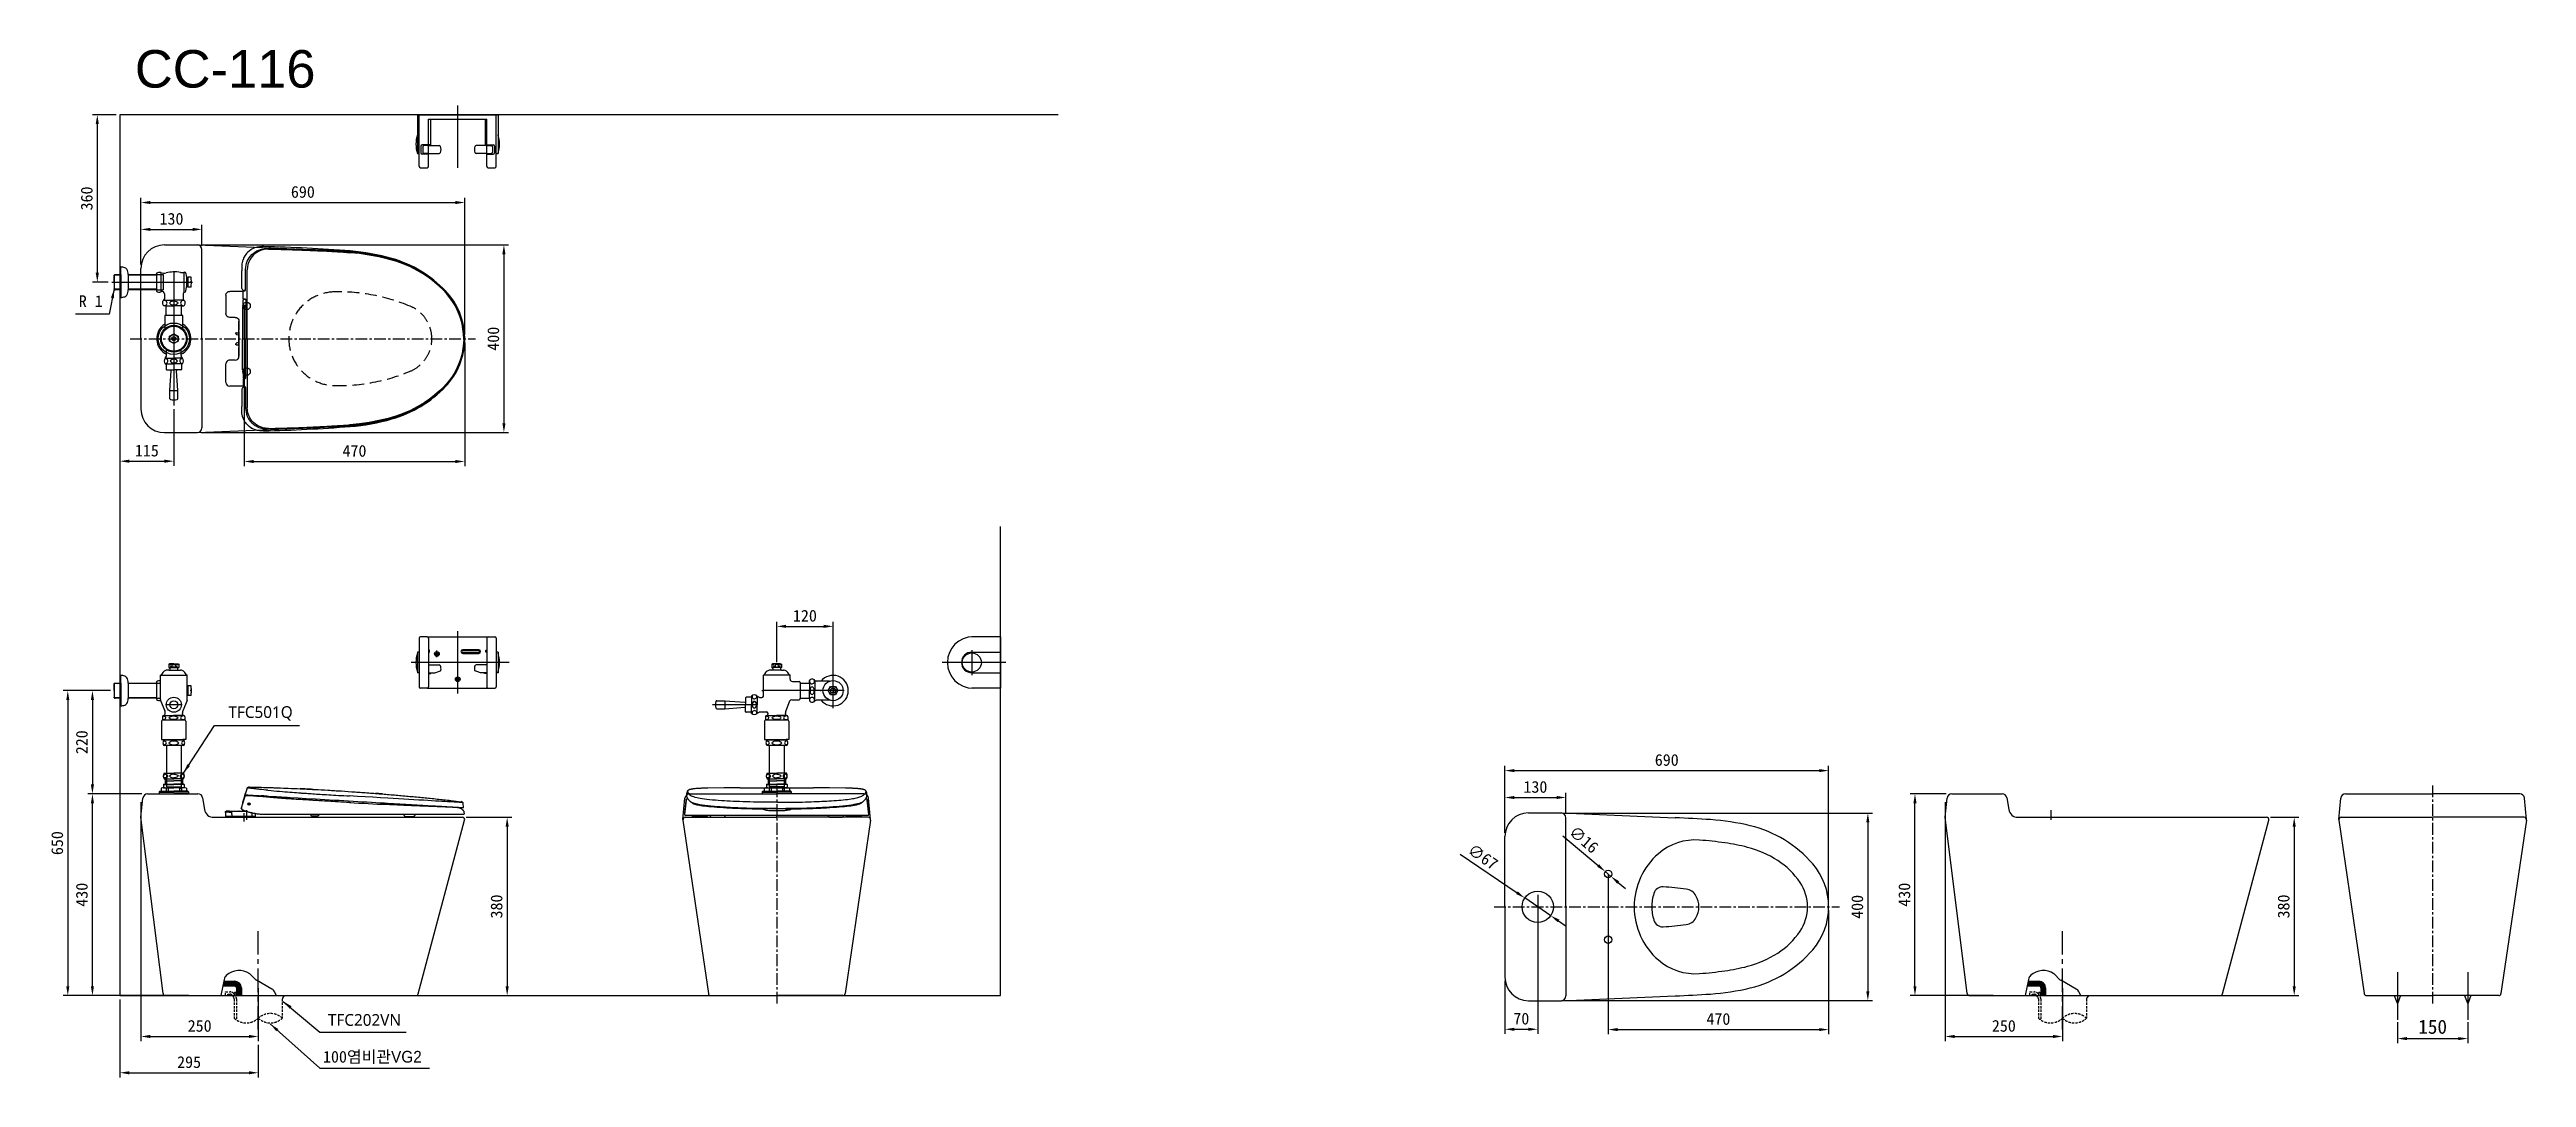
# Model space of a CAD drawing. Extents: x 3417 to 8696, y 52 to 2243.
import ezdxf

# ---------------------------------------------------------------- set-up
doc = ezdxf.new("R2010")
doc.units = 0
doc.header["$LTSCALE"] = 20
doc.header["$MEASUREMENT"] = 0
doc.linetypes.add('CENTER', pattern=[2, 1.25, -0.25, 0.25, -0.25])
doc.linetypes.add('HIDDEN', pattern=[0.375, 0.25, -0.125])
doc.layers.get('0').update_dxf_attribs({"linetype": 'CONTINUOUS'})
doc.layers.get('DEFPOINTS').update_dxf_attribs({"linetype": 'CONTINUOUS'})
for name, color, linetype in [('1', 1, 'CONTINUOUS'), ('2', 2, 'CONTINUOUS'), ('3', 3, 'CONTINUOUS'), ('4', 4, 'CONTINUOUS'), ('6', 6, 'CONTINUOUS'), ('CENTER', 2, 'CENTER'), ('FAUCET', 4, 'CONTINUOUS')]:
    doc.layers.add(name, color=color, linetype=linetype)
doc.styles.add('GHS', font='romans', dxfattribs={"bigfont": 'ghs'})
doc.styles.add('ROMANS', font='ROMANS')
doc.dimstyles.get("Standard").update_dxf_attribs({"dimtxt": 2.5, "dimasz": 2, "dimexe": 2, "dimexo": 1, "dimgap": 1.5, "dimtad": 1, "dimdec": 0, "dimlfac": 10, "dimrnd": 0.5, "dimzin": 0, "dimdsep": 46, "dimtxsty": 'Standard', "dimcen": 0, "dimclrt": 2, "dimadec": 0, "dimazin": 0, "dimtfac": 1, "dimtdec": 0, "dimtmove": 0, "dimatfit": 3, "dimfxl": 1, "dimtolj": 1, "dimtzin": 0, "dimarcsym": 0})

msp = doc.modelspace()

# ---------------------------------------------------------------- texts
at = {"insert": (3567.64202, 2241.89171), "char_height": 80, "width": 460, "attachment_point": 1, "style": 'GHS'}
msp.add_mtext('{\\fArial|b0|i0|c0|p34; CC-116}', dxfattribs=at)
at = {"layer": '2', "char_height": 25, "attachment_point": 4, "style": 'ROMANS'}
for s, insert in [('{\\Ftxt|c129;R 1}', (3479.27559, 1706.80297)), ('{\\fNanumGothic|b0|i0|c129|p50;T\\fNanumGothic|b0|i0|c0|p50;FC\\fNanumGothic|b0|i0|c129|p50;501Q}', (3798.18977, 828.04926)), ('{\\fNanumGothic|b0|i0|c129|p50;T\\fNanumGothic|b0|i0|c0|p50;FC202\\fNanumGothic|b0|i0|c129|p50;VN}', (4010.1792, 174.69853)), ('{\\Ftxt|c129;100\\fGulim|b0|i0|c129|p50;염비관VG2}', (3999.66083, 95.11592))]:
    msp.add_mtext(s, dxfattribs=dict(at, insert=insert))

# ---------------------------------------------------------------- blocks, each defined once
blk = doc.blocks.new('*D10')
at = {"layer": '3', "color": 3, "lineweight": -2, "transparency": 16777216}
for p, q in [((3566.8, 218.7), (3566.8, 52.3)), ((3861.8, 121.6), (3861.8, 52.3)), ((3586.8, 62.3), (3841.8, 62.3))]:
    blk.add_line(p, q, dxfattribs=at)
at = {"layer": '3', "color": 3, "transparency": 16777216}
for points in [[(3586.8, 65.6), (3586.8, 58.9), (3566.8, 62.3)], [(3841.8, 65.6), (3841.8, 58.9), (3861.8, 62.3)]]:
    blk.add_solid(points, dxfattribs=at)
at = {"layer": 'DEFPOINTS', "color": 0, "transparency": 16777216}
for p in [(3566.8, 226.7), (3861.8, 129.6), (3861.8, 62.3)]:
    blk.add_point(p, dxfattribs=at)
at = {"layer": '3', "color": 2, "transparency": 16777216, "insert": (3714.3, 84.8), "char_height": 25, "attachment_point": 5}
blk.add_mtext('\\A1;295', dxfattribs=at)
blk = doc.blocks.new('*D11')
at = {"layer": '3', "color": 3, "lineweight": -2, "transparency": 16777216}
for p, q in [((3546.8, 876.7), (3445.8, 876.7)), ((3455.8, 856.7), (3455.8, 246.7)), ((3659.8, 226.7), (3445.8, 226.7))]:
    blk.add_line(p, q, dxfattribs=at)
at = {"layer": '3', "color": 3, "transparency": 16777216}
for points in [[(3452.5, 856.7), (3459.1, 856.7), (3455.8, 876.7)], [(3452.5, 246.7), (3459.1, 246.7), (3455.8, 226.7)]]:
    blk.add_solid(points, dxfattribs=at)
at = {"layer": 'DEFPOINTS', "color": 0, "transparency": 16777216}
for p in [(3554.8, 876.7), (3455.8, 226.7), (3667.8, 226.7)]:
    blk.add_point(p, dxfattribs=at)
at = {"layer": '3', "color": 2, "transparency": 16777216, "insert": (3433.3, 551.7), "char_height": 25, "attachment_point": 5, "rotation": 90}
blk.add_mtext('\\A1;650', dxfattribs=at)
blk = doc.blocks.new('*D12')
at = {"layer": '3', "color": 3, "lineweight": -2, "transparency": 16777216}
for p, q in [((3514.5, 876.7), (3498.3, 876.7)), ((3508.3, 856.7), (3508.3, 676.7)), ((3500.3, 656.7), (3498.3, 656.7))]:
    blk.add_line(p, q, dxfattribs=at)
at = {"layer": '3', "color": 3, "transparency": 16777216}
for points in [[(3505, 856.7), (3511.6, 856.7), (3508.3, 876.7)], [(3505, 676.7), (3511.6, 676.7), (3508.3, 656.7)]]:
    blk.add_solid(points, dxfattribs=at)
at = {"layer": 'DEFPOINTS', "color": 0, "transparency": 16777216}
for p in [(3522.5, 876.7), (3508.3, 656.7), (3508.3, 656.7)]:
    blk.add_point(p, dxfattribs=at)
at = {"layer": '3', "color": 2, "transparency": 16777216, "insert": (3485.8, 766.7), "char_height": 25, "attachment_point": 5, "rotation": 90}
blk.add_mtext('\\A1;220', dxfattribs=at)
blk = doc.blocks.new('*D13')
at = {"layer": '3', "color": 3, "lineweight": -2, "transparency": 16777216}
for p, q in [((3566.8, 1468.7), (3566.8, 1355.7)), ((3681.8, 1476.5), (3681.8, 1355.7)), ((3586.8, 1365.7), (3661.8, 1365.7))]:
    blk.add_line(p, q, dxfattribs=at)
at = {"layer": '3', "color": 3, "transparency": 16777216}
for points in [[(3586.8, 1369.1), (3586.8, 1362.4), (3566.8, 1365.7)], [(3661.8, 1369.1), (3661.8, 1362.4), (3681.8, 1365.7)]]:
    blk.add_solid(points, dxfattribs=at)
at = {"layer": 'DEFPOINTS', "color": 0, "transparency": 16777216}
for p in [(3681.8, 1484.5), (3566.8, 1476.7), (3681.8, 1365.7)]:
    blk.add_point(p, dxfattribs=at)
at = {"layer": '3', "color": 2, "transparency": 16777216, "insert": (3624.3, 1388.2), "char_height": 25, "attachment_point": 5}
blk.add_mtext('\\A1;115', dxfattribs=at)
blk = doc.blocks.new('*D14')
at = {"layer": '3', "color": 3, "lineweight": -2, "transparency": 16777216}
for p, q in [((4966.8, 937.5), (4966.8, 1023.7)), ((4986.8, 1013.7), (5066.8, 1013.7)), ((5086.8, 913.7), (5086.8, 1023.7))]:
    blk.add_line(p, q, dxfattribs=at)
at = {"layer": '3', "color": 3, "transparency": 16777216}
for points in [[(4986.8, 1017.1), (4986.8, 1010.4), (4966.8, 1013.7)], [(5066.8, 1017.1), (5066.8, 1010.4), (5086.8, 1013.7)]]:
    blk.add_solid(points, dxfattribs=at)
at = {"layer": 'DEFPOINTS', "color": 0, "transparency": 16777216}
for p in [(5086.8, 1013.7), (4966.8, 937.5), (5086.8, 913.7)]:
    blk.add_point(p, dxfattribs=at)
at = {"layer": '3', "color": 2, "transparency": 16777216, "insert": (5026.8, 1036.2), "char_height": 25, "attachment_point": 5}
blk.add_mtext('\\A1;120', dxfattribs=at)
blk = doc.blocks.new('*D15')
at = {"color": 3, "lineweight": -2, "transparency": 16777216}
for p, q in [((3611.8, 638.7), (3611.8, 129.6)), ((3861.8, 242.7), (3861.8, 129.6)), ((3631.8, 139.6), (3841.8, 139.6))]:
    blk.add_line(p, q, dxfattribs=at)
at = {"color": 3, "transparency": 16777216}
for points in [[(3631.8, 143), (3631.8, 136.3), (3611.8, 139.6)], [(3841.8, 143), (3841.8, 136.3), (3861.8, 139.6)]]:
    blk.add_solid(points, dxfattribs=at)
at = {"layer": 'DEFPOINTS', "color": 0, "transparency": 16777216}
for p in [(3611.8, 646.7), (3861.8, 250.7), (3861.8, 139.6)]:
    blk.add_point(p, dxfattribs=at)
at = {"color": 2, "transparency": 16777216, "insert": (3736.8, 162.1), "char_height": 25, "attachment_point": 5}
blk.add_mtext('\\A1;250', dxfattribs=at)
blk = doc.blocks.new('*D16')
at = {"color": 3, "lineweight": -2, "transparency": 16777216}
for p, q in [((3613.8, 656.7), (3498.3, 656.7)), ((3508.3, 246.7), (3508.3, 636.7)), ((3713.8, 226.7), (3498.3, 226.7))]:
    blk.add_line(p, q, dxfattribs=at)
at = {"color": 3, "transparency": 16777216}
for points in [[(3505, 636.7), (3511.6, 636.7), (3508.3, 656.7)], [(3505, 246.7), (3511.6, 246.7), (3508.3, 226.7)]]:
    blk.add_solid(points, dxfattribs=at)
at = {"layer": 'DEFPOINTS', "color": 0, "transparency": 16777216}
for p in [(3508.3, 656.7), (3621.8, 656.7), (3721.8, 226.7)]:
    blk.add_point(p, dxfattribs=at)
at = {"color": 2, "transparency": 16777216, "insert": (3485.8, 441.7), "char_height": 25, "attachment_point": 5, "rotation": 90}
blk.add_mtext('\\A1;430', dxfattribs=at)
blk = doc.blocks.new('*D20')
at = {"layer": '3', "color": 3, "lineweight": -2, "transparency": 16777216}
for p, q in [((4304.8, 606.7), (4402.2, 606.7)), ((4392.2, 586.7), (4392.2, 246.7)), ((4156.3, 226.7), (4402.2, 226.7))]:
    blk.add_line(p, q, dxfattribs=at)
at = {"layer": '3', "color": 3, "transparency": 16777216}
for points in [[(4388.9, 586.7), (4395.6, 586.7), (4392.2, 606.7)], [(4388.9, 246.7), (4395.6, 246.7), (4392.2, 226.7)]]:
    blk.add_solid(points, dxfattribs=at)
at = {"layer": 'DEFPOINTS', "color": 0, "transparency": 16777216}
for p in [(4296.8, 606.7), (4148.3, 226.7), (4392.2, 226.7)]:
    blk.add_point(p, dxfattribs=at)
at = {"layer": '3', "color": 2, "transparency": 16777216, "insert": (4369.7, 416.7), "char_height": 25, "attachment_point": 5, "rotation": 90}
blk.add_mtext('\\A1;380', dxfattribs=at)
blk = doc.blocks.new('*D22')
at = {"layer": '3', "color": 3, "lineweight": -2, "transparency": 16777216}
for p, q in [((3611.8, 1784.7), (3611.8, 1927)), ((3631.8, 1917), (4281.8, 1917)), ((4301.8, 1634.7), (4301.8, 1927))]:
    blk.add_line(p, q, dxfattribs=at)
at = {"layer": '3', "color": 3, "transparency": 16777216}
for points in [[(3631.8, 1920.4), (3631.8, 1913.7), (3611.8, 1917)], [(4281.8, 1920.4), (4281.8, 1913.7), (4301.8, 1917)]]:
    blk.add_solid(points, dxfattribs=at)
at = {"layer": 'DEFPOINTS', "color": 0, "transparency": 16777216}
for p in [(4301.8, 1917), (3611.8, 1776.7), (4301.8, 1626.7)]:
    blk.add_point(p, dxfattribs=at)
at = {"layer": '3', "color": 2, "transparency": 16777216, "insert": (3956.8, 1939.5), "char_height": 25, "attachment_point": 5}
blk.add_mtext('\\A1;690', dxfattribs=at)
blk = doc.blocks.new('*D23')
at = {"layer": '3', "color": 3, "lineweight": -2, "transparency": 16777216}
for p, q in [((3611.8, 1784.7), (3611.8, 1869.7)), ((3631.8, 1859.7), (3721.8, 1859.7)), ((3741.8, 1824.7), (3741.8, 1869.7))]:
    blk.add_line(p, q, dxfattribs=at)
at = {"layer": '3', "color": 3, "transparency": 16777216}
for points in [[(3631.8, 1863.1), (3631.8, 1856.4), (3611.8, 1859.7)], [(3721.8, 1863.1), (3721.8, 1856.4), (3741.8, 1859.7)]]:
    blk.add_solid(points, dxfattribs=at)
at = {"layer": 'DEFPOINTS', "color": 0, "transparency": 16777216}
for p in [(3741.8, 1859.7), (3741.8, 1816.7), (3611.8, 1776.7)]:
    blk.add_point(p, dxfattribs=at)
at = {"layer": '3', "color": 2, "transparency": 16777216, "insert": (3676.8, 1882.2), "char_height": 25, "attachment_point": 5}
blk.add_mtext('\\A1;130', dxfattribs=at)
blk = doc.blocks.new('*D24')
at = {"layer": '3', "color": 3, "lineweight": -2, "transparency": 16777216}
for p, q in [((3831.8, 1696.7), (3831.8, 1355.1)), ((4301.8, 1618.7), (4301.8, 1355.1)), ((3851.8, 1365.1), (4281.8, 1365.1))]:
    blk.add_line(p, q, dxfattribs=at)
at = {"layer": '3', "color": 3, "transparency": 16777216}
for points in [[(3851.8, 1368.4), (3851.8, 1361.8), (3831.8, 1365.1)], [(4281.8, 1368.4), (4281.8, 1361.8), (4301.8, 1365.1)]]:
    blk.add_solid(points, dxfattribs=at)
at = {"layer": 'DEFPOINTS', "color": 0, "transparency": 16777216}
for p in [(3831.8, 1704.7), (4301.8, 1626.7), (4301.8, 1365.1)]:
    blk.add_point(p, dxfattribs=at)
at = {"layer": '3', "color": 2, "transparency": 16777216, "insert": (4066.8, 1387.6), "char_height": 25, "attachment_point": 5}
blk.add_mtext('\\A1;470', dxfattribs=at)
blk = doc.blocks.new('*D25')
at = {"layer": '3', "color": 3, "lineweight": -2, "transparency": 16777216}
for p, q in [((3739.8, 1826.7), (4395.3, 1826.7)), ((4385.3, 1806.7), (4385.3, 1446.7)), ((3740.2, 1426.7), (4395.3, 1426.7))]:
    blk.add_line(p, q, dxfattribs=at)
at = {"layer": '3', "color": 3, "transparency": 16777216}
for points in [[(4382, 1806.7), (4388.7, 1806.7), (4385.3, 1826.7)], [(4382, 1446.7), (4388.7, 1446.7), (4385.3, 1426.7)]]:
    blk.add_solid(points, dxfattribs=at)
at = {"layer": 'DEFPOINTS', "color": 0, "transparency": 16777216}
for p in [(3731.8, 1826.7), (3732.2, 1426.7), (4385.3, 1426.7)]:
    blk.add_point(p, dxfattribs=at)
at = {"layer": '3', "color": 2, "transparency": 16777216, "insert": (4362.8, 1626.7), "char_height": 25, "attachment_point": 5, "rotation": 90}
blk.add_mtext('\\A1;400', dxfattribs=at)
blk = doc.blocks.new('*D27')
at = {"layer": '3', "color": 3, "lineweight": -2, "transparency": 16777216}
for p, q in [((3558.8, 2104.2), (3508.7, 2104.2)), ((3518.7, 2084.2), (3518.7, 1767.2)), ((3541.6, 1747.2), (3508.7, 1747.2))]:
    blk.add_line(p, q, dxfattribs=at)
at = {"layer": '3', "color": 3, "transparency": 16777216}
for points in [[(3515.3, 2084.2), (3522, 2084.2), (3518.7, 2104.2)], [(3515.3, 1767.2), (3522, 1767.2), (3518.7, 1747.2)]]:
    blk.add_solid(points, dxfattribs=at)
at = {"layer": 'DEFPOINTS', "color": 0, "transparency": 16777216}
for p in [(3566.8, 2104.2), (3518.7, 1747.2), (3549.6, 1747.2)]:
    blk.add_point(p, dxfattribs=at)
at = {"layer": '3', "color": 2, "transparency": 16777216, "insert": (3496.2, 1925.7), "char_height": 25, "attachment_point": 5, "rotation": 90}
blk.add_mtext('\\A1;360', dxfattribs=at)
blk = doc.blocks.new('*X29')
at = {"color": 0}
for p, q in [((1040, 968), (1078.1, 968)), ((1040.2, 969), (1077.7, 969)), ((1040.4, 970), (1077.2, 970)), ((1040.6, 971), (1076.6, 971)), ((1040.8, 972), (1075.8, 972)), ((1041, 973), (1074.9, 973)), ((1041.2, 974), (1073.8, 974)), ((1041.4, 975), (1072.4, 975)), ((1041.6, 976), (1070.5, 976)), ((1041.8, 977), (1066.9, 977)), ((1066, 967), (1078.4, 967)), ((1067.8, 966), (1078.7, 966)), ((1068.5, 965), (1078.9, 965)), ((1068.9, 964), (1079, 964)), ((1069, 963), (1079, 963)), ((1069, 962), (1079, 962)), ((1069, 961), (1079, 961)), ((1069, 960), (1079, 960)), ((1069, 959), (1079, 959)), ((1069, 958), (1079, 958)), ((1069, 957), (1079, 957)), ((1069, 956), (1079, 956)), ((1069, 955), (1079, 955)), ((1069, 954), (1079, 954)), ((1069, 953), (1079, 953)), ((1069, 952), (1079, 952)), ((1069, 951), (1079, 951)), ((1069, 950), (1079, 950)), ((1069, 949), (1079, 949)), ((1069, 948), (1079, 948)), ((1069, 947), (1079, 947))]:
    blk.add_line(p, q, dxfattribs=at)
blk = doc.blocks.new('A$C18963F04')
at = {"color": 2, "ltscale": 50}
for p, q in [((80.2, 392.7), (80.2, 392.7)), ((33.5, 308.9), (33.5, 341)), ((0, 289.2), (0, 249.9)), ((0, 289.2), (0, 289.2)), ((13.6, 297.4), (8, 297.4)), ((14.4, 297.4), (13.8, 297.3)), ((36.5, 297.4), (14.4, 297.4)), ((36.4, 282.8), (36.4, 296.9)), ((36.5, 265.4), (36.5, 278.6)), ((36.9, 298.2), (40.1, 298.4)), ((36.9, 281.5), (41.2, 281.3)), ((38.5, 299), (38.1, 299)), ((38.6, 299), (38.2, 299)), ((42.6, 276.3), (42.6, 196.4)), ((0, 249.9), (0, 249.9)), ((0, 249.9), (0, 249.9)), ((19.7, 241.9), (8, 241.9)), ((19.7, 241.9), (19.7, 241.9)), ((27.7, 234.1), (27.7, 234.1)), ((27.7, 234.1), (27.7, 215)), ((27.7, 212.5), (27.7, 233.9)), ((27.7, 207.4), (27.7, 212.5)), ((27.7, 207.4), (27.7, 212.5)), ((27.7, 212), (27.7, 211.9)), ((27.7, 211.9), (27.7, 203.6)), ((27.7, 207.1), (27.7, 211.9)), ((35.3, 262.1), (35.3, 196.4)), ((41.4, 263.7), (38.4, 263.9)), ((21, 208.8), (21, 208.7)), ((21, 207.7), (21, 208.7)), ((21, 185), (21, 184.1)), ((21, 184), (21, 184.1)), ((21.5, 209.3), (25.7, 209.3)), ((21.5, 183.5), (25.7, 183.5)), ((27, 207.7), (27, 208.8)), ((27, 185.1), (27, 184)), ((27.2, 204.3), (27.2, 204.3)), ((27.2, 188.5), (27.2, 188.5)), ((27.7, 206.7), (27.7, 206.4)), ((27.7, 206.4), (27.7, 206.7)), ((27.7, 201.4), (27.7, 206.2)), ((27.7, 203.6), (27.7, 204.3)), ((27.7, 203.4), (27.7, 203.6)), ((27.7, 203.6), (27.7, 203.4)), ((27.7, 202.9), (27.7, 196.4)), ((27.7, 189.9), (27.7, 196.4)), ((27.7, 191.4), (27.7, 186.6)), ((27.7, 189.4), (27.7, 189.2)), ((27.7, 189.2), (27.7, 189.4)), ((27.7, 180.9), (27.7, 189.2)), ((27.7, 189.2), (27.7, 188.5)), ((27.7, 186.1), (27.7, 186.4)), ((27.7, 186.4), (27.7, 186.1)), ((27.7, 185.7), (27.7, 180.9)), ((27.7, 185.4), (27.7, 180.3)), ((27.7, 185.4), (27.7, 180.3)), ((27.7, 180.8), (27.7, 180.9)), ((27.7, 180.3), (27.7, 158.9)), ((27.7, 158.7), (27.7, 177.8)), ((27.7, 158.7), (27.7, 158.7)), ((35.3, 130.6), (35.3, 196.4)), ((42.6, 116.5), (42.6, 196.4)), ((507.3, 196.4), (506.6, 196.4)), ((0, 103.6), (0, 142.9)), ((0, 142.9), (0, 142.9)), ((0, 142.9), (0, 142.9)), ((19.7, 150.9), (8, 150.9)), ((19.7, 150.9), (19.7, 150.9)), ((36.4, 110), (36.4, 95.9)), ((36.5, 127.4), (36.5, 114.2)), ((36.9, 111.3), (41.2, 111.5)), ((41.4, 129.1), (38.4, 128.9)), ((0, 103.6), (0, 103.6)), ((13.6, 95.4), (8, 95.4)), ((14.4, 95.4), (13.8, 95.5)), ((36.5, 95.4), (14.4, 95.4)), ((33.5, 83.8), (33.5, 51.8)), ((36.9, 94.6), (40.1, 94.4)), ((38.5, 93.8), (38.1, 93.8)), ((38.6, 93.8), (38.2, 93.8)), ((80.2, 0.1), (80.2, 0.1))]:
    blk.add_line(p, q, dxfattribs=at)
for points in [[(54.4, 387), (52.9, 386), (49.1, 383.3), (45.6, 380), (43.7, 377.9), (42, 375.6), (40.3, 373.2), (38.1, 369.3), (36.3, 364.9), (36, 364.3), (35.8, 363.5), (35.5, 362.6), (35.2, 361.6), (34.9, 360.4), (34.6, 359), (34, 355.8), (33.6, 352), (33.5, 347.6)], [(41.8, 344.3), (42.1, 348.8), (42.7, 353.2), (43.8, 357.4), (45.3, 361.5), (47.2, 365.4), (49.5, 369.1), (52.2, 372.6), (55.2, 375.8), (58.4, 378.7), (61.9, 381.2), (65, 383)], [(90.3, 387.5), (84.4, 387.2), (78.7, 386.1), (73.2, 384.4), (69.3, 382.6), (65.5, 380.5), (62.1, 378), (58.9, 375.2), (55.7, 371.8), (52.9, 368.2), (50.5, 364.3), (48.6, 360.2), (46.7, 354.6), (45.5, 348.9), (45.2, 343.1)], [(53.1, 386.2), (53.9, 386.7), (54.3, 386.9)], [(76.5, 392.8), (71.4, 392.6), (66.1, 391.7), (60.8, 390.1), (56.8, 388.3), (54.4, 387)], [(62.5, 381.6), (64.9, 383), (65, 383.1)], [(65, 383), (65.8, 383.5), (70, 385.3), (75.4, 387.1), (81.4, 388.2), (87.6, 388.5)], [(80.2, 392.7), (76.5, 392.8)], [(76.5, 392.8), (76.5, 392.8), (76.5, 392.8)], [(507.4, 196.4), (507, 207.1), (505.8, 217.8), (503.8, 228.3), (501.1, 238.6), (497.6, 248.8), (493.4, 258.6), (487.4, 270), (480.4, 280.8), (472.5, 290.9), (463.7, 300.3), (454.4, 309.1), (442.2, 319.5), (429.4, 329.1), (416, 337.9), (402, 345.7), (387.6, 352.7), (372.7, 358.7), (357.5, 363.8), (342.1, 368), (322.1, 372.5), (302, 376.2), (281.7, 378.9), (261.3, 380.7), (240.9, 382.1), (220.5, 383.4), (200.1, 384.5), (143.9, 387), (87.6, 388.5)], [(90.3, 387.5), (104.5, 387.2), (117.9, 386.9), (130.3, 386.6), (141.9, 386.2), (148.8, 386), (155.2, 385.8), (161.4, 385.5), (167.2, 385.3), (172.6, 385.1), (179.2, 384.8), (186.7, 384.4), (195.2, 384), (204.6, 383.5), (214.9, 382.9), (225.9, 382.3), (237.8, 381.5), (250.6, 380.7), (264.3, 379.7)], [(506.6, 196.4), (506.2, 206.9), (505.1, 217.4), (503.2, 227.8), (500.5, 238), (497.1, 248), (493, 257.7), (488.2, 267.1), (482.7, 276.1), (476.6, 284.6), (469.9, 292.7), (462.6, 300.3), (455.1, 307.6), (444.6, 316.7), (433.6, 325.2), (422.1, 333.1), (407.8, 341.7), (393, 349.4), (377.7, 356), (362, 361.6), (346, 366.2), (325.8, 371), (305.4, 374.8), (284.9, 377.8), (264.3, 379.7)], [(33.5, 347.6), (33.6, 341)], [(33.5, 341), (33.5, 341), (33.6, 341)], [(41.8, 303.3), (41.8, 307.9), (41.8, 313.5), (41.8, 320), (41.8, 327.3), (41.8, 335.5), (41.8, 344.3)], [(41.8, 344.3), (41.8, 344.3), (41.8, 344.3)], [(45.3, 274.7), (45.3, 308.9), (45.2, 343.1)], [(38.1, 299), (37.4, 299.1), (36.7, 299.4), (36, 300), (35.3, 301), (34.7, 302.3), (34.1, 304.1), (33.7, 306.3), (33.6, 307.6), (33.5, 309.1)], [(33.5, 309), (33.5, 309), (33.5, 309)], [(33.5, 309), (33.6, 309)], [(37.3, 264.1), (36.5, 264), (35.9, 263.6), (35.4, 262.9), (35.3, 262.1)], [(36.5, 278.5), (36.5, 278.5), (36.7, 279.2), (37, 279.7), (37.4, 280.1), (37.7, 280.3), (37.9, 280.4), (38.1, 280.4), (38.3, 280.5), (38.5, 280.5), (38.9, 280.5), (39.5, 280.5), (39.9, 280.6)], [(38.4, 263.9), (38.1, 263.9), (37.9, 264), (37.7, 264), (37.5, 264.1), (37.2, 264.2), (36.9, 264.5), (36.6, 264.9), (36.5, 265.4), (36.5, 265.5)], [(38.6, 299), (38.5, 299)], [(40.1, 298.4), (40.5, 298.4), (40.9, 298.8), (41.2, 299.3), (41.5, 300), (41.7, 301.7), (41.8, 303.4)], [(42.6, 263.7), (42.5, 263.7), (41.9, 263.7), (41.5, 263.7)], [(21, 207.7), (21, 207.4)], [(21, 185), (21, 185.4)], [(25.7, 204.5), (25.8, 204.5), (26.3, 204.4), (26.7, 204.3), (27, 204.3), (27.2, 204.2), (27.2, 204.3)], [(25.7, 188.3), (25.8, 188.3), (26.3, 188.4), (26.7, 188.5), (27, 188.5), (27.2, 188.5), (27.2, 188.5)], [(26.5, 209.3), (26.7, 209.3), (26.9, 209.2), (27, 209), (27, 208.9), (27, 208.8), (27, 208.8)], [(26.5, 183.5), (26.7, 183.5), (26.9, 183.6), (27, 183.8), (27, 183.9), (27, 183.9), (27, 184)], [(27, 207.7), (27, 207.6), (27.1, 207.5), (27.1, 207.4), (27.2, 207.3), (27.2, 207.3)], [(27, 185.1), (27, 185.2), (27.1, 185.3), (27.1, 185.4), (27.2, 185.5), (27.2, 185.5)], [(27.2, 207.2), (27.3, 207.2), (27.3, 207.2), (27.4, 207.2)], [(27.2, 204.3), (27.3, 204.3), (27.3, 204.3), (27.4, 204.3), (27.6, 204.3), (27.7, 204.3)], [(27.2, 188.5), (27.3, 188.5), (27.3, 188.5), (27.4, 188.5), (27.6, 188.5), (27.7, 188.5)], [(27.2, 185.6), (27.3, 185.6), (27.3, 185.6), (27.4, 185.6)], [(27.7, 207.1), (27.6, 207.1), (27.4, 207.1), (27.4, 207.2)], [(27.7, 185.7), (27.6, 185.7), (27.4, 185.7), (27.4, 185.6)], [(27.7, 203.7), (27.7, 203.7), (27.7, 203.6), (27.7, 203.6)], [(27.7, 196.4), (27.7, 198.4), (27.7, 201.4)], [(27.7, 196.4), (27.7, 194.4), (27.7, 191.4)], [(27.7, 189.1), (27.7, 189.1), (27.7, 189.2), (27.7, 189.2)], [(507.4, 196.4), (507, 185.7), (505.8, 175), (503.8, 164.5), (501.1, 154.1), (497.6, 144), (493.4, 134.2), (487.4, 122.8), (480.4, 112), (472.5, 101.9), (463.7, 92.5), (454.4, 83.6), (442.2, 73.3), (429.4, 63.7), (416, 54.9), (402, 47.1), (387.6, 40.1), (372.7, 34.1), (357.5, 29), (342.1, 24.8), (322.1, 20.3), (302, 16.6), (281.7, 13.9), (261.3, 12.1), (240.9, 10.7), (220.5, 9.4), (200.1, 8.3), (143.9, 5.8), (87.6, 4.3)], [(506.6, 196.4), (506.2, 185.9), (505.1, 175.4), (503.2, 165), (500.5, 154.8), (497.1, 144.8), (493, 135.1), (488.2, 125.7), (482.7, 116.7), (476.6, 108.2), (469.9, 100), (462.6, 92.4), (455.1, 85.2), (444.6, 76.1), (433.6, 67.6), (422.1, 59.7), (407.8, 51.1), (393, 43.4), (377.7, 36.8), (362, 31.2), (346, 26.6), (325.8, 21.8), (305.4, 17.9), (284.9, 15), (264.3, 13.1)], [(508.8, 196.4), (508.2, 196.4), (507.5, 196.4), (507.4, 196.4)], [(37.3, 128.6), (36.5, 128.8), (35.9, 129.2), (35.4, 129.9), (35.3, 130.6)], [(38.4, 128.9), (38.1, 128.9), (37.9, 128.8), (37.7, 128.8), (37.5, 128.7), (37.2, 128.6), (36.9, 128.3), (36.6, 127.9), (36.5, 127.3), (36.5, 127.3)], [(36.5, 114.3), (36.5, 114.3), (36.7, 113.5), (37, 113.1), (37.4, 112.7), (37.7, 112.5), (37.9, 112.4), (38.1, 112.4), (38.3, 112.3), (38.5, 112.3), (38.9, 112.3), (39.5, 112.3), (39.9, 112.2)], [(42.6, 129.1), (42.5, 129.1), (41.9, 129.1), (41.5, 129.1)], [(45.3, 118.1), (45.3, 83.9), (45.2, 49.7)], [(38.1, 93.8), (37.4, 93.7), (36.7, 93.4), (36, 92.8), (35.3, 91.8), (34.7, 90.5), (34.1, 88.7), (33.7, 86.5), (33.6, 85.2), (33.5, 83.7)], [(33.5, 83.8), (33.5, 83.8), (33.5, 83.8)], [(33.5, 83.8), (33.6, 83.8)], [(38.6, 93.8), (38.5, 93.8)], [(40.1, 94.4), (40.5, 94.4), (40.9, 94), (41.2, 93.5), (41.5, 92.8), (41.7, 91.1), (41.8, 89.4)], [(41.8, 89.5), (41.8, 84.9), (41.8, 79.3), (41.8, 72.8), (41.8, 65.5), (41.8, 57.3), (41.8, 48.5)], [(33.5, 45.2), (33.6, 51.8)], [(33.5, 51.8), (33.5, 51.8), (33.6, 51.8)], [(54.4, 5.8), (52.9, 6.8), (49.1, 9.5), (45.6, 12.8), (43.7, 14.9), (42, 17.2), (40.3, 19.6), (38.1, 23.5), (36.3, 27.8), (36, 28.5), (35.8, 29.2), (35.5, 30.2), (35.2, 31.2), (34.9, 32.4), (34.6, 33.8), (34, 37), (33.6, 40.8), (33.5, 45.2)], [(41.8, 48.4), (42.1, 44), (42.7, 39.6), (43.8, 35.4), (45.3, 31.3), (47.2, 27.4), (49.5, 23.7), (52.2, 20.2), (55.2, 17), (58.4, 14.1), (61.9, 11.6), (65, 9.8)], [(41.8, 48.4), (41.8, 48.4), (41.8, 48.4)], [(90.3, 5.3), (84.4, 5.6), (78.7, 6.7), (73.2, 8.4), (69.3, 10.2), (65.5, 12.3), (62.1, 14.8), (58.9, 17.6), (55.7, 21), (52.9, 24.6), (50.5, 28.5), (48.6, 32.5), (46.7, 38.2), (45.5, 43.9), (45.2, 49.7)], [(53.1, 6.6), (53.9, 6.1), (54.3, 5.8)], [(76.5, 0), (71.4, 0.2), (66.1, 1.1), (60.8, 2.7), (56.8, 4.5), (54.4, 5.8)], [(62.5, 11.2), (64.9, 9.8), (65, 9.7)], [(65, 9.8), (65.8, 9.3), (70, 7.5), (75.4, 5.7), (81.4, 4.6), (87.6, 4.3)], [(80.2, 0.1), (76.5, 0)], [(76.5, 0), (76.5, 0), (76.5, 0)], [(90.3, 5.3), (104.5, 5.6), (117.9, 5.9), (130.3, 6.2), (141.9, 6.6), (148.8, 6.8), (155.2, 7), (161.4, 7.3), (167.2, 7.5), (172.6, 7.7), (179.2, 8), (186.7, 8.4), (195.2, 8.8), (204.6, 9.3), (214.9, 9.8), (225.9, 10.5), (237.8, 11.3), (250.6, 12.1), (264.3, 13.1)]]:
    blk.add_lwpolyline(points, dxfattribs=at)
for centre in [(38.8, 266.4), (38.8, 126.4)]:
    blk.add_circle(centre, 2.37, dxfattribs=at)
for centre, radius, start, end in [((8.2, -2874.1), 3267.6, 85.4987, 88.7365), ((8.2, -2874.1), 3267.6, 85.4987, 88.7365), ((228.8, -71), 455.9, 74.0873, 85.4987), ((228.8, -71), 455.9, 74.0873, 85.4987), ((284.2, 123.2), 253.9, 43.6123, 74.0873), ((284.2, 123.2), 253.9, 43.6123, 74.0873), ((361, 196.4), 147.8, 0, 43.6123), ((28.5, 214.9), 10.8, 227.0817, 254.799), ((28.5, 177.9), 10.8, 105.201, 132.9183), ((361, 196.4), 147.8, 316.3877, 0), ((284.2, 269.6), 253.9, 285.9127, 316.3877), ((284.2, 269.6), 253.9, 285.9127, 316.3877), ((8.2, 3266.9), 3267.6, 271.2635, 274.5013), ((8.2, 3266.9), 3267.6, 271.2635, 274.5013), ((228.8, 463.8), 455.9, 274.5013, 285.9127), ((228.8, 463.8), 455.9, 274.5013, 285.9127)]:
    blk.add_arc(centre, radius, start, end, dxfattribs=at)
at = {"color": 2, "linetype": 'HIDDEN', "ltscale": 5}
for centre, radius, start, end in [((233.8, 196.4), 100, 90.9366, 180), ((238.7, -103.6), 400, 67.3618, 90.9366), ((363.8, 196.4), 75, 0, 67.3618), ((233.8, 196.4), 100, 180, 269.0634), ((363.8, 196.4), 75, 292.6382, 0), ((238.7, 496.4), 400, 269.0634, 292.6382)]:
    blk.add_arc(centre, radius, start, end, dxfattribs=at)
at = {"color": 2, "ltscale": 50, "extrusion": (0, 0, -1)}
for centre, major_axis, ratio, start_param, end_param in [((8, 289.4), (4.21, -6.81), 0.99966, 2.124488, 3.694989), ((13.6, 296.9), (0, -0.5), 0.999695, 3.141593, 3.704966), ((47.9, 280.5), (-9, 0), 0.017453, 0.50647, 0.824227), ((41.2, 276.3), (0, -5), 0.284012, 3.158327, 4.711911), ((50.4, 280.4), (-12.7, 0), 0.017453, 0.824211, 0.844948), ((8, 249.9), (0, -8), 0.999848, 1.537628, 1.570811), ((8, 249.9), (0, -8), 0.999848, 0.877805, 1.537628), ((8, 249.9), (0, -8), 0.999848, 0.000015, 0.877805), ((19.7, 233.9), (5.66, 5.66), 0.999695, 5.497925, 6.697438), ((19.7, 233.9), (-7.66, -2.32), 0.999451, 2.752531, 3.435587), ((19.7, 233.9), (5.66, 5.66), 0.999695, 0.414252, 0.785253), ((21.5, 185.4), (0, -0.5), 0.998838, 1.569846, 2.39245), ((21.5, 184), (0, -0.5), 0.999848, 0, 1.570796), ((25.7, 183.5), (-1.5, 0), 0.017455, 4.13565, 4.712389), ((27.3, 185.2), (0.088, 0.575), 0.246445, 5.145086, 5.272141), ((27.7, 207.4), (0, -0.8), 0.017455, 0.523599, 1.570796), ((27.7, 185.4), (0, -0.8), 0.017455, 1.570796, 2.617994)]:
    blk.add_ellipse(centre, major_axis=major_axis, ratio=ratio, start_param=start_param, end_param=end_param, dxfattribs=at)
at = {"color": 2, "ltscale": 50}
for centre, major_axis, ratio, start_param, end_param in [((21.5, 208.8), (0, 0.5), 0.999848, 0, 1.570796), ((21.5, 207.4), (0, 0.5), 0.998838, 1.569846, 2.39245), ((25.7, 209.3), (-1.5, 0), 0.017455, 4.13565, 4.712389), ((19.7, 158.9), (-7.66, 2.32), 0.999451, 2.752531, 3.435587), ((19.7, 158.9), (5.66, -5.66), 0.999695, 0.414252, 0.785253), ((27.3, 207.5), (0.088, -0.575), 0.246445, 5.145086, 5.272141), ((27.7, 207.4), (0, 0.8), 0.017455, 1.570796, 2.617994), ((27.7, 185.4), (0, 0.8), 0.017455, 0.523599, 1.570796), ((8, 142.9), (0, 8), 0.999848, 0.877805, 1.537628), ((8, 142.9), (0, 8), 0.999848, 1.537628, 1.570811), ((8, 142.9), (0, 8), 0.999848, 0.000015, 0.877805), ((19.7, 158.9), (5.66, -5.66), 0.999695, 5.497925, 6.697438), ((47.9, 112.3), (-9, 0), 0.017453, 0.50647, 0.824227), ((41.2, 116.5), (0, 5), 0.284012, 3.158327, 4.711911), ((50.4, 112.4), (-12.7, 0), 0.017453, 0.824211, 0.844948), ((8, 103.4), (4.21, 6.81), 0.99966, 2.124488, 3.694989), ((13.6, 95.9), (0, 0.5), 0.999695, 3.141593, 3.704966)]:
    blk.add_ellipse(centre, major_axis=major_axis, ratio=ratio, start_param=start_param, end_param=end_param, dxfattribs=at)
for points in [[(36.4, 296.9), (36.4, 297), (36.4, 297.3), (36.6, 297.7), (36.8, 298), (36.9, 298.2)], [(36.9, 281.5), (36.8, 281.7), (36.6, 282), (36.4, 282.4), (36.4, 282.7), (36.4, 282.8)], [(36.9, 111.3), (36.8, 111.1), (36.6, 110.8), (36.4, 110.4), (36.4, 110.1), (36.4, 110)], [(36.4, 95.9), (36.4, 95.8), (36.4, 95.5), (36.6, 95.1), (36.8, 94.8), (36.9, 94.6)]]:
    blk.add_open_spline(points, degree=3, dxfattribs=at)
for points, knots in [([(41, 299), (40.8, 299), (39.9, 299), (39.1, 299), (38.6, 299)], [0.742861, 0.742861, 0.742861, 0.742861, 0.8, 1, 1, 1, 1]), ([(45.4, 196.4), (45.4, 205.1), (45.4, 222.5), (45.4, 248.6), (45.4, 266), (45.3, 274.7)], [0.0000005, 0.0000005, 0.0000005, 0.0000005, 0.3333333, 0.6666667, 0.9999995, 0.9999995, 0.9999995, 0.9999995]), ([(45.4, 196.4), (45.4, 187.7), (45.4, 170.3), (45.4, 144.2), (45.4, 126.8), (45.3, 118.1)], [0.0000005, 0.0000005, 0.0000005, 0.0000005, 0.3333333, 0.6666667, 0.9999995, 0.9999995, 0.9999995, 0.9999995]), ([(41, 93.8), (40.8, 93.8), (39.9, 93.8), (39.1, 93.8), (38.6, 93.8)], [0.742861, 0.742861, 0.742861, 0.742861, 0.8, 1, 1, 1, 1])]:
    blk.add_open_spline(points, degree=3, knots=knots, dxfattribs=at)
blk = doc.blocks.new('A$C0A0E4DA4')
at = {"color": 2, "ltscale": 50}
for p, q in [((41.9, 58), (42.5, 60.1)), ((42.5, 60.1), (42.6, 60.5)), ((0, 20.8), (0, 19.8)), ((0, 20.8), (0, 19.8)), ((8, 19.8), (0, 19.8)), ((0, 19.3), (0, 19.1)), ((0, 19.1), (0, 10.8)), ((64, 10.8), (0, 10.8)), ((8, 19.8), (0.5, 19.8)), ((1.5, 19.8), (0.5, 19.8)), ((8, 21.8), (1, 21.8)), ((4.4, 19.8), (1.5, 19.8)), ((7.8, 19.8), (8.9, 19.8)), ((8, 21.8), (43.7, 21.8)), ((8, 19.8), (11.1, 19.8)), ((8, 19.8), (9.8, 19.8)), ((11, 19.8), (9.8, 19.8)), ((14, 12.5), (13.5, 17.5)), ((14.3, 10.8), (13.6, 17.6)), ((14.1, 10.8), (14, 12.5)), ((36.9, 41.2), (40.1, 51.8)), ((38.8, 17.6), (38.8, 0)), ((40.1, 51.8), (40.2, 51.8)), ((40.2, 51.8), (40.3, 51.8)), ((40.3, 51.8), (40.3, 51.8)), ((52.4, 37.1), (47.7, 37.1)), ((50, 39.5), (50, 34.7)), ((64, 10.8), (63.9, 16.9)), ((80.2, 15.3), (264.5, 15.3)), ((264.5, 15.3), (353.6, 15.3)), ((353.6, 15.3), (467.3, 15.3)), ((467.3, 15.3), (507.8, 15.3)), ((507.3, 30.6), (506.6, 37.7)), ((508.8, 16.4), (508.5, 19.9))]:
    blk.add_line(p, q, dxfattribs=at)
for points in [[(40.1, 51.8), (40.2, 52.3), (40.4, 52.9), (40.5, 53.4), (40.7, 54), (40.9, 54.5), (41, 55), (41.2, 55.5), (41.3, 56), (41.3, 56)], [(40.2, 51.9), (40.5, 52.6), (41, 53.3), (41.6, 54), (42.2, 54.5), (43, 54.9), (43.8, 55.2), (44.6, 55.3), (45.3, 55.3)], [(40.6, 52.7), (40.6, 52.8), (41.2, 53.7), (41.5, 54.3), (41.8, 54.8), (42, 55.3), (42.3, 55.6), (42.4, 56), (42.6, 56.2), (42.7, 56.5), (42.7, 56.6)], [(41.3, 56), (41.4, 56.4), (41.5, 56.8), (41.6, 57.1), (41.7, 57.3), (41.8, 57.6), (41.8, 57.6)], [(41.7, 56.9), (41.6, 56.7), (41.4, 56.4), (41.3, 56)], [(41.8, 57.6), (41.8, 57.5), (41.7, 56.9)], [(41.8, 57), (41.7, 56.9)], [(45.2, 69), (41.8, 57.8)], [(41.8, 57.6), (41.8, 57.7), (41.8, 57.8), (41.8, 57.8)], [(41.8, 57.8), (41.8, 57.7), (41.8, 57.5)], [(41.8, 57.8), (41.8, 57.7), (41.8, 57.6)], [(41.8, 57.5), (41.8, 57.6), (41.8, 57.6)], [(42.1, 56.8), (42.1, 56.8), (42, 57), (41.9, 57.1), (41.8, 57.4), (41.8, 57.5)], [(41.9, 57.9), (41.9, 57.5), (42, 57.2), (42.2, 56.9), (42.5, 56.7)], [(42.4, 56.6), (42.3, 56.7), (42.1, 56.8)], [(42.4, 56.7), (42.5, 56.6)], [(42.5, 56.6), (42.4, 56.6)], [(42.4, 56.6), (42.4, 56.6), (42.5, 56.6)], [(42.5, 56.7), (42.8, 56.6), (43.3, 56.6), (43.8, 56.6), (44.5, 56.5), (45.2, 56.5), (46, 56.4), (46.8, 56.4), (47.6, 56.3), (48.4, 56.3), (49.3, 56.2), (50.1, 56.2), (50.8, 56.1), (51.6, 56.1), (52.3, 56), (53.1, 56), (54, 55.9), (55.1, 55.9), (56.5, 55.8), (58, 55.7), (59.7, 55.6), (61.5, 55.5), (63.6, 55.4), (65.9, 55.2), (68.1, 55.1), (70.5, 55), (73, 54.8), (75.7, 54.7), (78, 54.5), (80.3, 54.4), (82.8, 54.2), (85.4, 54.1), (87.6, 54)], [(42.5, 56.6), (42.5, 56.6), (42.7, 56.6)], [(42.5, 56.6), (42.5, 56.6), (42.5, 56.6)], [(42.7, 56.6), (42.8, 56.5)], [(42.7, 56.6), (42.8, 56.6)], [(45.3, 69.7), (45.3, 69.4), (45.2, 69)], [(45.2, 69), (45.2, 69.1)], [(45.2, 69), (45.2, 69)], [(45.3, 55.3), (59.6, 54.3), (66.3, 53.7)], [(90.3, 66.3), (85.9, 66.8), (81.5, 67.3), (77.3, 67.8), (73.2, 68.3), (70.9, 68.5), (68.7, 68.8), (66.6, 69.1), (64.5, 69.3), (62.6, 69.5), (60.7, 69.8), (58.9, 70), (56.7, 70.2), (54.7, 70.4), (52.9, 70.6), (51.3, 70.8), (49.8, 71), (48.6, 71.1), (47.4, 71.2), (46.4, 71.3), (46.1, 71.3)], [(50.5, 56.1), (50.2, 55.5), (49.9, 55)], [(135.7, 48.1), (135.5, 48.1), (134.8, 48.2), (134, 48.2), (133.2, 48.3), (132.6, 48.3), (132, 48.4), (131.4, 48.4), (130.7, 48.5), (129.8, 48.5), (128.8, 48.6), (127.9, 48.7), (127.1, 48.7), (126.5, 48.7), (125.9, 48.8), (125.3, 48.8), (124.5, 48.9), (123.8, 48.9), (123, 49), (122.4, 49), (121.8, 49.1), (121.2, 49.1), (120.6, 49.2), (120, 49.2), (119.2, 49.3), (118.5, 49.3), (117.7, 49.4), (116.9, 49.5), (116, 49.5), (115.2, 49.6), (114.7, 49.6), (114.2, 49.7), (113.5, 49.7), (112.8, 49.8), (112.2, 49.8), (111.7, 49.9), (111.1, 49.9), (110.4, 50), (109.7, 50), (108.9, 50.1), (108, 50.2), (107.2, 50.2), (106.5, 50.3), (105.9, 50.4), (105.4, 50.4), (105.1, 50.4), (104.9, 50.4), (104.6, 50.5), (104.4, 50.5), (104, 50.5), (103.7, 50.5), (103.4, 50.6), (103, 50.6), (102.5, 50.6), (101.7, 50.7), (100.8, 50.8), (100, 50.9), (99.2, 50.9), (98.6, 51), (97.7, 51), (96.8, 51.1), (95.8, 51.2), (94.7, 51.3), (93.6, 51.4), (91.5, 51.6), (89.5, 51.7), (87, 52), (84.6, 52.2), (82.3, 52.4), (80, 52.6), (77.6, 52.8), (75.4, 52.9), (73.1, 53.1), (70.8, 53.3), (68.5, 53.5), (66.3, 53.7), (66.3, 53.7)], [(87.6, 53.9), (84.7, 54.1), (81.8, 54.3), (79, 54.4), (76.2, 54.6), (74.8, 54.7)], [(87.6, 54), (88.1, 53.9), (91.6, 53.7), (94.8, 53.5), (97.9, 53.4), (100.7, 53.2), (103.4, 53), (105.8, 52.9), (108, 52.8), (109.9, 52.7), (111.5, 52.6), (113.1, 52.5), (114.5, 52.4), (115.9, 52.3), (117.4, 52.2), (118.8, 52.1), (125, 51.8), (131.3, 51.4), (137.6, 51), (154.5, 50.1), (171.4, 49.1), (191.5, 47.9), (211.6, 46.7), (231.7, 45.5), (241.7, 45), (251.7, 44.4), (261.8, 43.8), (271.8, 43.2), (281.8, 42.6), (291.8, 42), (301.2, 41.5), (310.6, 40.9), (319.9, 40.4), (329.2, 39.9), (338.4, 39.3), (345.1, 38.9), (351.7, 38.5), (358.3, 38.2), (364.8, 37.8), (371.3, 37.4), (377.6, 37), (383.8, 36.7), (390, 36.3), (396.1, 35.9), (402.2, 35.6), (408.2, 35.2), (414.2, 34.9), (420, 34.5), (425.7, 34.2), (431.3, 33.9), (436.7, 33.6), (442, 33.3), (447.2, 33), (451.5, 32.7), (455.8, 32.5), (459.9, 32.2), (464, 32), (468, 31.7), (471.8, 31.5), (475.2, 31.3), (478.5, 31.1), (481.6, 31), (484.5, 30.8), (487.3, 30.6), (489.2, 30.5), (490.9, 30.4), (492.6, 30.3), (494.2, 30.2), (495.7, 30.1), (497.1, 30), (498.4, 30), (499.6, 29.9), (500.1, 29.9), (500.6, 29.8), (501.1, 29.8), (501.5, 29.8), (501.9, 29.8), (502.3, 29.7), (502.7, 29.7), (503.1, 29.7), (503.5, 29.7), (503.9, 29.6), (504.4, 29.6), (504.8, 29.6), (505.2, 29.6), (505.5, 29.6), (505.9, 29.5), (506.1, 29.5), (506.3, 29.5), (506.5, 29.5), (506.5, 29.5)], [(90.3, 66.3), (96.8, 65.7), (103.1, 65.2), (109.2, 64.7), (115.2, 64.2), (121, 63.7), (126.5, 63.3), (131.8, 62.9), (136.9, 62.5), (141.9, 62.1), (146.7, 61.7), (151.4, 61.4), (155.9, 61.1), (160.2, 60.7), (162.1, 60.6), (163.9, 60.5), (165.7, 60.3), (167.5, 60.2), (169.2, 60.1), (170.9, 60), (172.6, 59.9), (175.6, 59.6), (178.7, 59.4), (182.1, 59.2), (185.7, 58.9), (189.4, 58.7), (193.4, 58.4), (197.4, 58.2), (201.5, 57.9), (205.8, 57.6), (210.2, 57.3), (214.9, 57.1), (219.7, 56.8), (224.7, 56.5), (229.9, 56.2), (235.2, 55.9), (240.8, 55.6), (246.4, 55.3), (252.2, 55), (258.1, 54.7), (264.3, 54.4)], [(186.8, 68.3), (185.5, 68.4), (184.1, 68.4), (182.4, 68.5), (180.6, 68.6), (178.6, 68.7), (176.4, 68.8), (174, 68.9), (171.4, 69.1), (168.6, 69.2), (165.7, 69.3), (162.5, 69.5), (159.2, 69.6)], [(161, 69.5), (159.2, 69.6)], [(505.7, 40.1), (505.6, 40.1), (504.4, 40.2), (502.7, 40.3), (500.5, 40.4), (497.8, 40.6), (494.7, 40.8), (491.1, 41), (487.1, 41.2), (482.7, 41.5), (477.9, 41.7), (472.6, 42), (467, 42.4), (461.1, 42.7), (455.1, 43.1), (447.2, 43.5), (439.1, 44), (430.8, 44.5), (422.1, 45), (412, 45.6), (401.5, 46.2), (390.8, 46.9), (379.9, 47.5), (368.8, 48.1), (357.4, 48.8), (346, 49.5), (329.9, 50.4), (313.6, 51.4), (297.2, 52.4), (280.8, 53.3), (264.3, 54.4)], [(334.2, 58.6), (332, 58.7), (329.9, 58.9), (327.9, 59.1), (326, 59.2), (324.3, 59.4), (322.7, 59.5), (321.2, 59.6), (319.8, 59.7)], [(0, 20.8), (0.1, 21.2), (0.3, 21.5), (0.6, 21.7), (1, 21.8)], [(0, 19.3), (0, 19.5), (0.1, 19.6), (0.3, 19.7), (0.5, 19.8)], [(0, 19.3), (0, 10.8)], [(11, 19.8), (11.2, 19.8)], [(11.2, 19.8), (11.4, 19.7), (11.9, 19.6), (12.1, 19.5), (12.3, 19.4), (12.5, 19.3), (12.7, 19.1), (12.9, 18.9), (13.2, 18.5), (13.4, 18.1), (13.5, 17.5)], [(33.4, 28.1), (33.5, 28.3)], [(33.5, 27.8), (33.5, 27.8), (33.4, 28.1), (33.4, 28.1)], [(40, 51.1), (33.5, 28.3)], [(33.5, 27.8), (33.5, 27.7), (33.6, 27.3), (33.7, 27), (33.9, 26.7), (34, 26.6), (34.2, 26.4), (34.5, 26.2), (34.8, 25.9), (35.2, 25.6), (35.6, 25.3), (36, 25), (36.5, 24.8), (36.9, 24.6), (37.4, 24.3), (38.3, 23.9), (39.3, 23.4), (40.6, 22.9), (41.3, 22.7), (42.1, 22.4), (43.1, 22), (44.1, 21.7), (45.3, 21.3), (46.7, 20.9), (48.2, 20.5), (49.8, 20), (51.6, 19.6), (53.4, 19.1), (55.3, 18.7), (57.4, 18.2), (59.7, 17.7), (62.1, 17.3), (64.2, 16.9), (66.5, 16.5), (68.8, 16.2), (71.3, 15.9), (73.8, 15.6), (76.4, 15.5)], [(33.6, 28.7), (33.6, 28.6)], [(35.3, 21.8), (35.5, 21.8)], [(35.8, 21.9), (35.6, 21.9), (35.5, 21.8)], [(36.3, 22.8), (36.3, 22.5), (36.2, 22.3), (36, 22), (35.8, 21.9)], [(36.4, 38.6), (36.3, 38)], [(36.3, 24.9), (36.3, 22.8)], [(36.6, 40.1), (36.6, 39.9), (36.6, 39.7)], [(37, 40.5), (36.9, 41.2)], [(40.6, 52.5), (40.4, 52.1), (40.1, 51.4), (40, 51.1)], [(40.1, 51.8), (40.5, 52.6)], [(40.1, 51.3), (40.3, 51.9), (40.4, 52)], [(40.2, 51.9), (40.2, 51.7), (40.1, 51.3)], [(40.5, 52.3), (40.6, 52.5)], [(49.8, 20), (49.9, 20), (52.2, 19.4), (54.5, 18.8), (57, 18.3), (59.6, 17.7), (62.2, 17.2), (65, 16.7), (67.8, 16.3), (70.6, 15.9), (73.5, 15.6), (76.4, 15.4)], [(55.9, 18.5), (56, 10.8)], [(76.4, 15.4), (76.4, 15.5), (76.4, 15.5)], [(76.4, 15.4), (80.2, 15.3)], [(76.6, 15.4), (76.6, 15.4)], [(76.6, 15.4), (76.7, 15.4)], [(76.6, 15.4), (76.7, 15.4)], [(264.4, 40.3), (258, 40.6), (251.8, 41), (245.8, 41.3), (240, 41.7), (234.4, 42), (229, 42.3), (224.1, 42.6), (219.5, 42.9), (215, 43.2), (210.6, 43.4), (206.5, 43.7), (202.6, 43.9), (198.9, 44.1), (195.3, 44.4), (191.9, 44.6), (188.8, 44.8), (185.8, 44.9), (183.1, 45.1), (180.4, 45.3), (177.6, 45.4), (171.1, 45.8), (164.5, 46.3), (157.6, 46.7), (150.6, 47.1), (143.3, 47.6), (140.6, 47.8), (137.9, 47.9), (135.4, 48.1), (133, 48.2), (130.8, 48.4), (128.8, 48.5), (127, 48.6), (125.5, 48.8), (124, 48.9), (122.8, 48.9), (121.8, 49)], [(136.2, 48.1), (121.8, 49)], [(136.1, 48.1), (136.1, 48.1), (135.9, 48.1), (135.7, 48.1), (135.7, 48.1)], [(264.3, 40.3), (234.6, 42), (204.8, 43.8), (175, 45.7), (145.2, 47.5), (136.2, 48.1)], [(180.1, 15.3), (180.1, 15.2), (180.7, 14.1), (181.3, 13.4)], [(181.3, 13.4), (181.8, 12.8), (182.5, 12.4), (183.2, 12.1), (184, 11.9)], [(184, 11.9), (184.2, 11.9), (184.6, 11.9), (185.2, 11.9)], [(194.9, 11.9), (195.5, 11.9), (195.9, 11.9), (196.1, 11.9)], [(196.1, 11.9), (196.9, 12.1), (197.6, 12.4), (198.2, 12.8), (198.8, 13.4)], [(198.8, 13.4), (199.3, 14.1), (199.9, 15.2), (200, 15.3)], [(264.3, 40.3), (264.4, 40.3)], [(264.4, 40.3), (264.4, 40.3), (264.3, 40.3)], [(264.4, 40.3), (266.8, 40.2)], [(266.8, 40.2), (274.3, 39.8), (284.3, 39.2), (294.2, 38.7), (304.1, 38.1), (314, 37.6), (323.6, 37.1), (333.2, 36.6), (336.1, 36.5)], [(336.7, 36.4), (336.7, 36.4), (336.1, 36.5)], [(336.4, 36.4), (336.1, 36.5)], [(345.4, 36), (345.1, 36), (344.3, 36), (343.4, 36.1), (342.4, 36.1), (341.4, 36.2), (340.4, 36.2), (339.6, 36.3), (338.8, 36.3), (338.1, 36.4), (337.7, 36.4), (337.2, 36.4), (336.7, 36.4)], [(487.6, 29.9), (487.4, 29.9), (487, 29.9), (486.5, 30), (485.9, 30), (485.3, 30), (484.6, 30), (483.9, 30.1), (483.1, 30.1), (482.3, 30.1), (481.5, 30.2), (480.6, 30.2), (479, 30.3), (477.3, 30.3), (475.6, 30.4), (473.7, 30.5), (471.7, 30.6), (469.6, 30.7), (467.4, 30.8), (464.9, 30.9), (462.2, 31), (459.5, 31.1), (456.7, 31.2), (455.4, 31.3), (454.1, 31.3), (452.9, 31.4), (451.7, 31.4), (450.5, 31.5), (449.4, 31.5), (448.1, 31.5), (446.4, 31.6), (444.5, 31.7), (442.4, 31.8), (441.1, 31.8), (439.8, 31.9), (438.4, 31.9), (437.3, 32), (436.4, 32), (435.7, 32), (435.1, 32.1), (434.3, 32.1), (433.4, 32.1), (432.6, 32.2), (431.7, 32.2), (430.8, 32.2), (430, 32.3), (429.3, 32.3), (427.1, 32.4), (424.6, 32.5), (422.1, 32.6), (419.8, 32.7), (417.4, 32.8), (414.8, 32.9), (412.2, 33), (409.5, 33.1), (406.6, 33.2), (403.6, 33.3), (400.7, 33.5), (398.9, 33.5), (397.1, 33.6), (395.5, 33.7), (394.1, 33.8), (392.6, 33.8), (391, 33.9), (389.3, 34), (387.5, 34), (385.8, 34.1), (384, 34.2), (382.3, 34.3), (380.8, 34.3), (379.4, 34.4), (378, 34.5), (376.7, 34.5), (374.7, 34.6), (372.8, 34.7), (370.8, 34.8), (368.6, 34.9), (366.3, 35), (363.8, 35.1), (362.1, 35.2), (360.4, 35.3), (358.8, 35.3), (357.1, 35.4), (356.2, 35.5), (355.3, 35.5), (354.6, 35.5), (354, 35.6), (353.4, 35.6), (352.7, 35.6), (351.8, 35.7), (350.9, 35.7), (350.1, 35.8), (349.4, 35.8), (348.8, 35.8), (347.9, 35.9), (347, 35.9), (346, 36), (345.4, 36)], [(379.1, 15.3), (379.2, 15.2), (379.4, 14.5), (379.7, 13.9), (380, 13.3), (380.4, 12.7), (380.9, 12)], [(380.9, 12), (381.1, 11.7), (381.5, 11.4), (381.8, 11.1), (382.2, 10.9), (383, 10.6), (383.6, 10.4)], [(399.9, 10.4), (400.2, 10.4)], [(400.2, 10.4), (400.8, 10.6), (401.5, 10.9), (401.9, 11.1), (402.3, 11.4), (402.7, 11.7), (402.9, 12)], [(402.9, 12), (403.4, 12.7), (403.8, 13.3), (404.1, 13.9), (404.3, 14.5), (404.6, 15.2), (404.6, 15.3)], [(402.9, 12), (403, 12.1)], [(437.5, 32), (437.3, 32), (437, 32)], [(487.6, 29.9), (487.3, 29.9), (487, 29.9), (486.5, 30), (486.4, 30)], [(494.9, 29.3), (494.4, 29.4), (493.3, 29.5), (492.6, 29.6), (492, 29.6), (491.4, 29.7), (490.8, 29.7), (490.2, 29.8), (489.9, 29.8), (489.8, 29.8), (489.7, 29.8), (489.6, 29.8), (489.4, 29.8), (489.2, 29.8), (489, 29.8), (488.8, 29.8), (488.4, 29.9), (488, 29.9), (487.6, 29.9)], [(494.9, 29.3), (494.9, 29.3)], [(495, 29.3), (495, 29.3), (495, 29.3), (495, 29.3)], [(495.9, 29.1), (495, 29.3)], [(501.6, 27.6), (500.7, 27.9), (499.5, 28.2), (498.5, 28.5), (497.6, 28.7), (496.9, 28.9), (496.3, 29), (495.9, 29.1)], [(501.8, 27.5), (501.7, 27.5), (501.6, 27.6)], [(504.9, 25), (504.5, 25.5), (504.2, 25.9), (504, 26.1), (503.8, 26.3), (503.6, 26.4), (503.4, 26.6), (503.2, 26.8), (502.8, 27), (502.4, 27.3), (501.8, 27.5), (501.8, 27.5)], [(506, 23.7), (506, 23.7), (505.9, 23.8), (505.8, 23.9), (505.6, 24), (505.4, 24.2), (505.2, 24.6), (504.9, 25)], [(508.5, 19.9), (508.3, 20.6), (508.1, 21.2), (507.8, 21.8), (507.5, 22.4), (507.1, 22.8), (506.7, 23.2), (506.3, 23.5), (506, 23.7)], [(506.3, 29.5), (506.5, 29.5)], [(506.5, 29.5), (506.5, 29.5), (506.7, 29.6), (506.9, 29.7), (507.1, 29.8), (507.3, 30.1), (507.3, 30.3), (507.3, 30.6)]]:
    blk.add_lwpolyline(points, dxfattribs=at)
blk.add_circle((50, 37.1), 2.37, dxfattribs=at)
for centre, radius, start, end in [((50.2, 68.4), 5, 88.5953, 163.5), ((11.1, 17.3), 2.5, 5.9994, 89.9994), ((374.7, 39), 5, 197.8332, 221.1124), ((377.7, 41.6), 9, 221.1122, 229.99), ((377.7, 41.6), 9, 304.8468, 318.8878), ((380.7, 39), 5, 318.8876, 331.1251), ((501.6, 37.2), 5, 6, 83.4433), ((507.8, 16.3), 1, 270, 6)]:
    blk.add_arc(centre, radius, start, end, dxfattribs=at)
for points, knots in [([(45.4, 69.8), (45.4, 69.8), (45.4, 69.8), (45.4, 69.8), (45.4, 69.7), (45.3, 69.7)], [0.0000005, 0.0000005, 0.0000005, 0.0000005, 0.3333333, 0.6666667, 0.9999995, 0.9999995, 0.9999995, 0.9999995]), ([(50.3, 73.4), (67.1, 73), (85.1, 72.5), (103.1, 71.9), (104.3, 71.8)], [0.0000193, 0.0000193, 0.0000193, 0.0000193, 0.277279, 0.2967851, 0.2967851, 0.2967851, 0.2967851]), ([(104.3, 71.8), (112.9, 71.5), (122.4, 71.2), (132, 70.8), (133, 70.8)], [0.2967851, 0.2967851, 0.2967851, 0.2967851, 0.4378889, 0.4544033, 0.4544033, 0.4544033, 0.4544033]), ([(133, 70.8), (141.7, 70.4), (150.6, 70), (159.5, 69.6), (159.6, 69.6)], [0.4544033, 0.4544033, 0.4544033, 0.4544033, 0.5984987, 0.6006749, 0.6006749, 0.6006749, 0.6006749]), ([(186.8, 68.3), (187.3, 68.3), (188.5, 68.2), (189.7, 68.1), (190.4, 68.1)], [0.74993429, 0.74993429, 0.74993429, 0.74993429, 0.75910855, 0.76977684, 0.76977684, 0.76977684, 0.76977684]), ([(190.4, 68.1), (199.5, 67.6), (209, 67.1), (218.5, 66.6), (219, 66.5)], [0.7697768, 0.7697768, 0.7697768, 0.7697768, 0.9197184, 0.9272582, 0.9272582, 0.9272582, 0.9272582]), ([(232.2, 65.8), (237.1, 65.5), (251.7, 64.6), (266.4, 63.6), (276.2, 62.9), (276.3, 62.9)], [0, 0, 0, 0, 0.1000262, 0.3000204, 0.3019588, 0.3019588, 0.3019588, 0.3019588]), ([(276.3, 62.9), (281.1, 62.6), (285.8, 62.2), (290.6, 61.9), (290.6, 61.9)], [0.30195879, 0.30195879, 0.30195879, 0.30195879, 0.40001749, 0.40009326, 0.40009326, 0.40009326, 0.40009326]), ([(305.2, 60.8), (305.2, 60.8), (310, 60.5), (315, 60.1), (319.9, 59.7), (320, 59.7)], [0.4999268, 0.4999268, 0.4999268, 0.4999268, 0.5000146, 0.6000117, 0.6014497, 0.6014497, 0.6014497, 0.6014497]), ([(334, 58.6), (334.1, 58.6), (343.9, 57.8), (358.6, 56.5), (373.2, 55.3), (378, 54.8)], [0.6977902, 0.6977902, 0.6977902, 0.6977902, 0.7000088, 0.900003, 1, 1, 1, 1]), ([(378, 54.8), (382.9, 54.4), (392.6, 53.5), (407.2, 52.1), (421.7, 50.7), (436.3, 49.3), (455.7, 47.3), (477.6, 44.9), (494.8, 43), (502.2, 42.1)], [0, 0, 0, 0, 0.117162, 0.234325, 0.351487, 0.468649, 0.585811, 0.820136, 1, 1, 1, 1]), ([(36.4, 38.6), (36.4, 38.6), (36.5, 39.1), (36.6, 39.7), (36.7, 40.4), (36.7, 40.6)], [0.312838, 0.312838, 0.312838, 0.312838, 0.3333333, 0.6666667, 0.8441628, 0.8441628, 0.8441628, 0.8441628]), ([(194.9, 11.9), (195.4, 11.9), (195.7, 11.9), (195.7, 11.9), (195.7, 11.9)], [0, 0, 0, 0, 0.5, 0.5000246, 0.5000246, 0.5000246, 0.5000246]), ([(383.6, 10.4), (385.2, 10.4), (386.7, 10.4), (389.2, 10.4), (390.6, 10.4)], [0.0165212, 0.0165212, 0.0165212, 0.0165212, 0.5, 1, 1, 1, 1])]:
    blk.add_open_spline(points, degree=3, knots=knots, dxfattribs=at)
for points in [[(159.6, 69.6), (166, 69.3), (172.4, 69), (178.8, 68.7)], [(179, 68.7), (181.6, 68.6), (184.2, 68.4), (186.8, 68.3)], [(219, 66.5), (223.4, 66.3), (227.8, 66), (232.2, 65.8)], [(290.6, 61.9), (295.2, 61.6), (299.8, 61.2), (304.4, 60.9)], [(304.4, 60.9), (304.4, 60.9), (304.4, 60.9), (304.4, 60.9)], [(304.4, 60.9), (304.6, 60.9), (304.8, 60.9), (305, 60.8)], [(305, 60.8), (305, 60.8), (305, 60.8), (305.1, 60.8)], [(305.1, 60.8), (305.1, 60.8), (305.1, 60.8), (305.1, 60.8)], [(305.1, 60.8), (305.1, 60.8), (305.1, 60.8), (305.2, 60.8)], [(320, 59.7), (324.6, 59.3), (329.3, 59), (334, 58.6)], [(28.6, 21.8), (28.5, 21.8), (28.5, 21.8), (28.5, 21.8)], [(28.6, 21.8), (28.5, 21.8), (28.5, 21.8), (28.5, 21.8)], [(28.7, 21.8), (28.7, 21.8), (28.7, 21.8), (28.6, 21.8)], [(36.7, 40.6), (36.8, 40.8), (36.8, 41), (36.9, 41.2)], [(76.7, 15.4), (77.1, 15.4), (77.9, 15.4), (79, 15.3), (79.8, 15.3), (80.2, 15.3)], [(184.4, 11.9), (184.4, 11.9), (184.7, 11.9), (185.2, 11.9)], [(185.2, 11.9), (185.7, 11.9), (186.5, 11.9), (187.5, 11.9)], [(187.5, 11.9), (187.6, 11.9), (187.9, 11.9), (188.1, 11.9)], [(188.1, 11.9), (188.4, 11.9), (188.9, 11.9), (189.7, 11.9), (190, 11.9)], [(190, 11.9), (190.4, 11.9), (191.1, 11.9), (191.7, 11.9), (192, 11.9)], [(192, 11.9), (192.2, 11.9), (192.4, 11.9), (192.6, 11.9)], [(192.6, 11.9), (193.6, 11.9), (194.4, 11.9), (194.9, 11.9)], [(390.6, 10.4), (391.9, 10.4), (393.5, 10.4), (395.2, 10.4)], [(395.2, 10.4), (395.5, 10.4), (395.8, 10.4), (396.1, 10.4)], [(396.1, 10.4), (396.4, 10.4), (397.1, 10.4), (397.8, 10.4), (398.2, 10.4)], [(398.2, 10.4), (398.5, 10.4), (399.1, 10.4), (399.4, 10.4), (399.9, 10.4)]]:
    blk.add_open_spline(points, degree=3, dxfattribs=at)
blk = doc.blocks.new('A$C20BB425E')
at = {"color": 2, "ltscale": 50}
for p, q in [((5.3, 53.6), (4.3, 44.7)), ((196.4, 63), (196.4, 63)), ((388.5, 44.7), (387.5, 53.6)), ((3.4, 36.5), (0, 6.2)), ((1.1, 4.9), (10.3, 4.9)), ((10.3, 4.9), (26.4, 4.9)), ((26.4, 4.9), (95.1, 4.9)), ((95.1, 4.9), (297.7, 4.9)), ((297.7, 4.9), (366.4, 4.9)), ((366.4, 4.9), (382.4, 4.9)), ((382.4, 4.9), (391.7, 4.9)), ((392.8, 6.2), (389.4, 36.5))]:
    blk.add_line(p, q, dxfattribs=at)
for points in [[(4.3, 44.6), (5.3, 53.5)], [(29.2, 61.5), (27.4, 61.4), (25.5, 61.2), (23.8, 61.1), (22.1, 60.9), (20.9, 60.8), (19.7, 60.6), (18.6, 60.5), (17.8, 60.4), (17.3, 60.3), (17, 60.3), (16.7, 60.2), (16.4, 60.2), (16, 60.1), (15.5, 60.1), (15, 60), (14.4, 59.9), (13.8, 59.7), (13, 59.6), (12.2, 59.4), (11.5, 59.2), (11, 59.1), (10.7, 59), (10.4, 58.9), (10, 58.7), (9.6, 58.6), (9.2, 58.4), (8.9, 58.2), (8.5, 58.1), (8, 57.8), (7.6, 57.5), (7.2, 57.1), (6.8, 56.8), (6.5, 56.4), (6.3, 56.2), (6.1, 55.9), (5.9, 55.5), (5.7, 55), (5.5, 54.4), (5.3, 53.8)], [(5.3, 53.6), (5.3, 53.8)], [(5.3, 53.5), (5.3, 53.6)], [(6, 55.6), (6.1, 55.2), (6.2, 54.8), (6.4, 54.4), (6.6, 54), (6.7, 53.6), (6.9, 53.3), (7.1, 53), (7.2, 52.6), (7.3, 52.5), (7.4, 52.4), (7.4, 52.2), (7.5, 52.1), (7.6, 52), (7.7, 51.9), (7.7, 51.8), (7.9, 51.5), (8, 51.3), (8.2, 51.1), (8.3, 50.8), (8.5, 50.6), (8.7, 50.3), (8.9, 50.1), (9.1, 49.8), (9.3, 49.5), (9.6, 49.2), (9.8, 49), (10.1, 48.7), (10.4, 48.4), (10.7, 48.1), (11.1, 47.8), (11.5, 47.5), (11.8, 47.2), (12.2, 46.9), (12.6, 46.6), (13.1, 46.3)], [(49.6, 62.2), (47.5, 62.1), (45, 62.1), (42.6, 62), (40.4, 62), (38.2, 61.9), (36.2, 61.8), (34.3, 61.7), (32.5, 61.7), (30.9, 61.6), (29.4, 61.5), (29.2, 61.5)], [(118, 62.8), (83.8, 62.6), (49.6, 62.2)], [(49.6, 62.2), (49.6, 62.2)], [(49.6, 62.2), (49.6, 62.2)], [(49.6, 62.2), (49.6, 62.2)], [(118, 62.8), (157.2, 62.9), (196.4, 63)], [(196.4, 63), (235.6, 62.9), (274.8, 62.8)], [(343.2, 62.2), (309, 62.6), (274.8, 62.8)], [(358.1, 61.8), (356.6, 61.8), (354.2, 61.9), (351.6, 62), (349.5, 62.1), (347.4, 62.1), (345.1, 62.1), (343.2, 62.2)], [(387.5, 53.8), (387.3, 54.6), (387, 55.3), (386.7, 55.9), (386.4, 56.3), (386.2, 56.6), (386, 56.8), (385.8, 57), (385.3, 57.4), (384.8, 57.8), (384.3, 58.1), (383.8, 58.3), (383.5, 58.5), (383, 58.6), (382.6, 58.8), (382.2, 58.9), (381.9, 59), (381.5, 59.1), (381.1, 59.2), (380.6, 59.4), (380.1, 59.5), (379.4, 59.6), (378.9, 59.8), (378.3, 59.9), (377.7, 60), (377.2, 60.1), (376.7, 60.2), (376.3, 60.2), (375.9, 60.3), (375.4, 60.4), (374.8, 60.4), (374.2, 60.5), (373.5, 60.6), (372.8, 60.7), (372, 60.8), (371.1, 60.9), (370.1, 61), (368.9, 61.1), (367.6, 61.2), (366.2, 61.3), (364.6, 61.4), (362.9, 61.5), (361, 61.6), (358.9, 61.7), (358.1, 61.8)], [(386.8, 55.6), (386.8, 55.6), (386.4, 54.4), (385.9, 53.3), (385.3, 52.2), (384.7, 51.2), (384.1, 50.3), (383.5, 49.5), (382.8, 48.8), (382.1, 48.1), (381.3, 47.4), (380.5, 46.8), (379.7, 46.3)], [(387.5, 53.6), (387.5, 53.8)], [(387.5, 53.5), (387.5, 53.6)], [(387.5, 53.5), (388.5, 44.6)], [(0, 6.1), (0.2, 7.7), (0.4, 9.3), (0.5, 10.9), (0.7, 12.4), (0.9, 13.9), (1, 15), (1.1, 16), (1.2, 17.3), (1.4, 18.7), (1.6, 20.3), (1.8, 21.9), (1.9, 23.4), (2.1, 25.1), (2.3, 26.8), (2.5, 28.2), (2.6, 29.7), (2.8, 31.4), (3, 33.1), (3.2, 34.7), (3.4, 36.4)], [(0, 5.7), (0, 5.9), (0, 6.1)], [(0.1, 6), (0, 6.1)], [(0, 5.8), (0, 5.7)], [(0, 5.7), (0.1, 5.5), (0.2, 5.3), (0.3, 5.2)], [(0.1, 5.9), (0.1, 5.5), (0.4, 5.2), (0.7, 5), (0.9, 4.9)], [(0.3, 5.2), (0.5, 5.1), (0.8, 4.9)], [(0.8, 4.9), (0.9, 4.9)], [(0.9, 4.9), (1.1, 4.9)], [(6.1, 40.5), (6, 40.5), (5.8, 40.3), (5.5, 40.1), (5.3, 39.9), (5, 39.7), (4.7, 39.4), (4.4, 39), (4.1, 38.5), (3.8, 38), (3.5, 37.3), (3.4, 36.6)], [(3.4, 36.4), (3.5, 37.2), (3.9, 38), (4.3, 38.8), (5, 39.5), (5.7, 40.1), (6.2, 40.4)], [(4.3, 44.6), (4.3, 44.4), (4.3, 44.3)], [(4.3, 44.5), (4.3, 44.5), (4.3, 44.4)], [(4.3, 44.3), (4.3, 44.2)], [(4.3, 44.2), (4.4, 44.2), (4.4, 44), (4.5, 43.8), (4.6, 43.6), (4.6, 43.4), (4.7, 43.2), (4.8, 43.1), (4.8, 42.9), (4.9, 42.8), (4.9, 42.7), (5, 42.6), (5, 42.5), (5, 42.4), (5.1, 42.3), (5.1, 42.2), (5.2, 42), (5.3, 41.9), (5.4, 41.7), (5.5, 41.5), (5.6, 41.3), (5.7, 41.1), (5.9, 40.8), (6.1, 40.5), (6.3, 40.2), (6.5, 39.9), (6.7, 39.6), (6.9, 39.3), (7.1, 39), (8.1, 37.7), (9.3, 36.5), (10.5, 35.3), (10.7, 35.1), (11, 34.9), (11.2, 34.6), (11.4, 34.5), (11.6, 34.4), (11.7, 34.2), (11.9, 34.1), (12, 34), (12.2, 33.8), (12.3, 33.7), (12.4, 33.6), (12.5, 33.6), (12.6, 33.5), (12.7, 33.4), (12.8, 33.3), (13, 33.2), (13.1, 33.1), (13.3, 33), (13.5, 32.8), (13.7, 32.7), (14, 32.5), (14.3, 32.4), (14.5, 32.2), (14.8, 32.1), (15, 32), (15.2, 31.9), (15.4, 31.8), (15.6, 31.7), (15.9, 31.6), (16.3, 31.4), (16.8, 31.2), (17.4, 31), (17.9, 30.8), (18.5, 30.6), (19.2, 30.4), (19.8, 30.2), (20.5, 30), (21.9, 29.6), (23.4, 29.2), (25.1, 28.8), (26.8, 28.4), (28.6, 28), (30.6, 27.6), (32.8, 27.2), (35.1, 26.9), (37.6, 26.5), (40.2, 26.1), (43, 25.8), (46, 25.4), (49.2, 25), (52.6, 24.7), (56.1, 24.3), (59.8, 24), (63.7, 23.7), (67.6, 23.3), (71.7, 23), (75.9, 22.7), (80.3, 22.4), (83.6, 22.2), (87, 22), (90.4, 21.8), (93.8, 21.6), (97.4, 21.4), (101.1, 21.2), (104.9, 21), (109.1, 20.8), (113.5, 20.6), (118, 20.4), (122.7, 20.3), (127.4, 20.1), (132, 20), (136.6, 19.8), (141.4, 19.7), (146.2, 19.6), (151, 19.5), (155.9, 19.4), (160.5, 19.3), (165.1, 19.3), (166.5, 19.3), (167.9, 19.2), (169.4, 19.2), (171, 19.2), (172.8, 19.2), (174.8, 19.2), (176.9, 19.2), (179.2, 19.1), (181.7, 19.1), (184.4, 19.1), (187.1, 19.1), (190.1, 19.1), (193.2, 19.1), (196.4, 19.1)], [(16.6, 29.9), (14.5, 31.6), (13, 33.2)], [(196.4, 32), (188, 32), (179.6, 32), (171.2, 32.1), (163, 32.2), (154.8, 32.3), (146.8, 32.5), (139, 32.7), (131.3, 32.9), (123.9, 33.1), (116.7, 33.4), (109.8, 33.6), (103.2, 33.9), (97, 34.3), (91, 34.6), (85.2, 35), (78.3, 35.4), (71.8, 35.9), (65.6, 36.4), (59.7, 36.9), (53.4, 37.5), (47.7, 38.1), (42.4, 38.7), (37.7, 39.4), (33.4, 40), (29.8, 40.7), (26.6, 41.4), (22.7, 42.3), (19.4, 43.3), (16.7, 44.2), (14.6, 45.2), (13.1, 46.3)], [(16.6, 2.3), (16.3, 2.5)], [(16.4, 2.5), (16.3, 2.5)], [(16.3, 2.5), (16.4, 2.5)], [(16.4, 2.5), (16.6, 2.3), (17.3, 1.9), (18, 1.6), (18.6, 1.5)], [(31.6, 25.2), (29.1, 25.7), (26.7, 26.2), (24.6, 26.7), (22.7, 27.2), (21.1, 27.8), (19.6, 28.3), (18.4, 28.8), (17.4, 29.4), (16.6, 29.9)], [(18.8, 1.5), (18.5, 1.5)], [(18.6, 1.5), (18.7, 1.5), (18.8, 1.5)], [(18.6, 1.5), (18.8, 1.5), (19, 1.5), (19.3, 1.5), (19.6, 1.5)], [(18.6, 1.5), (18.8, 1.5), (18.8, 1.5)], [(18.8, 1.5), (19, 1.5)], [(19.7, 1.5), (19.5, 1.5)], [(19.7, 1.5), (19.5, 1.5)], [(98.1, 19.3), (90.3, 19.7), (82.9, 20.1), (75.9, 20.6), (69.3, 21), (63.1, 21.5), (57.3, 22), (51.9, 22.5), (47, 23), (42.4, 23.6), (38.4, 24.1), (34.8, 24.6), (31.6, 25.2)], [(44.7, 1.5), (44.9, 1.5)], [(44.9, 1.5), (45.2, 1.5), (45.5, 1.5), (45.7, 1.5), (45.8, 1.5)], [(45.8, 1.5), (46.6, 1.7), (47.3, 2), (48, 2.4), (48.1, 2.5)], [(48, 2.4), (48.5, 2.9), (49, 3.4), (49.5, 4.2), (50, 4.9)], [(53.2, 4.9), (53.3, 4.6), (53.7, 3.6), (54.2, 2.7), (54.9, 1.8), (55.4, 1.2)], [(55.4, 1.2), (55.4, 1.2)], [(55.4, 1.2), (55.4, 1.2), (55.4, 1.2)], [(55.4, 1.2), (55.4, 1.2)], [(55.4, 1.2), (55.7, 0.9), (56.4, 0.5), (56.8, 0.3), (57.1, 0.2), (57.5, 0.1), (57.9, 0)], [(55.5, 1.1), (55.4, 1.2)], [(57.9, 0), (58.2, 0), (58.4, 0)], [(82.2, 0), (82.4, 0), (82.6, 0)], [(82.2, 0), (82.4, 0), (82.6, 0)], [(82.4, 0), (82.4, 0), (82.2, 0)], [(82.6, 0), (83, 0.1), (83.4, 0.2), (83.7, 0.3), (84.1, 0.5), (84.4, 0.7), (84.8, 0.9), (85.1, 1.2)], [(85.1, 1.2), (85, 1.1)], [(85.1, 1.2), (85.6, 1.8), (86.3, 2.7), (86.8, 3.6), (87.2, 4.6), (87.3, 4.9)], [(165.5, 17.3), (160.1, 17.4), (154.7, 17.5), (149.5, 17.6), (144.2, 17.7), (139.1, 17.8), (134.1, 17.9), (129.2, 18.1), (124.3, 18.2), (119.6, 18.4), (115, 18.6), (110.6, 18.7), (106.3, 18.9), (102.1, 19.1), (98.1, 19.3)], [(196.4, 18.9), (195.8, 18.9), (195.1, 18.9), (194.3, 18.9), (193.4, 18.9), (192.5, 18.9), (191.4, 18.8), (190.5, 18.8), (189.8, 18.8), (189.2, 18.8), (188.7, 18.8), (188.4, 18.8), (187.9, 18.8), (187.3, 18.8), (186.7, 18.8), (185.9, 18.7), (185, 18.7), (184.3, 18.7), (183.6, 18.7), (183, 18.7), (182.4, 18.6), (181.7, 18.6), (181, 18.6), (180.2, 18.6), (179.5, 18.5), (178.5, 18.5), (177.5, 18.4), (176.6, 18.4), (175.6, 18.3), (175.3, 18.3), (175, 18.3), (174.7, 18.2), (174.3, 18.2), (174, 18.2), (173.4, 18.1), (172.5, 18.1), (171.8, 18), (171.2, 18), (170.6, 17.9), (170.2, 17.9), (169.9, 17.8), (169.9, 17.8), (169.6, 17.8), (169.3, 17.8), (169, 17.7), (168.7, 17.7), (168.4, 17.7), (166.9, 17.5), (165.5, 17.3)], [(170.5, 15.6), (170.4, 15.7), (170.1, 15.8), (169.8, 16), (169.4, 16.3), (169.1, 16.4), (168.8, 16.5), (168.5, 16.6), (168.2, 16.8), (166.9, 17.1), (165.5, 17.3)], [(196.4, 13.6), (192.7, 13.6), (188.9, 13.6), (185.2, 13.7), (181.6, 13.9), (179.3, 14.1), (177, 14.3), (174.8, 14.7), (172.6, 15.1), (170.5, 15.6)], [(196.4, 32), (203.4, 32), (210.4, 32), (217.4, 32.1), (224.3, 32.1), (231.2, 32.2), (238, 32.3), (244.7, 32.4), (251.2, 32.6), (257.7, 32.8), (264, 32.9), (270.1, 33.1), (276.1, 33.4), (281.8, 33.6), (287.4, 33.8), (292.7, 34.1), (297.9, 34.4), (302.8, 34.7), (307.6, 35), (313.1, 35.3), (318.4, 35.7), (323.5, 36.1), (328.4, 36.5), (333.1, 36.9), (338, 37.4), (342.7, 37.9), (347, 38.3), (351.1, 38.8), (354.8, 39.3), (358.1, 39.8), (361.1, 40.4), (363.8, 40.9), (366.2, 41.4), (369, 42.1), (371.6, 42.7), (373.8, 43.4), (375.8, 44.1), (377.4, 44.8), (378.7, 45.5), (379.7, 46.3)], [(196.4, 19.1), (199.9, 19.1), (203.2, 19.1), (206.3, 19.1), (209.3, 19.1), (212, 19.1), (214.6, 19.1), (216.8, 19.2), (218.9, 19.2), (220.8, 19.2), (222.5, 19.2), (224.1, 19.2), (226.6, 19.3), (229.2, 19.3), (231.7, 19.3), (234.3, 19.4), (236.9, 19.4), (241.8, 19.5), (246.6, 19.6), (251.4, 19.7), (256.2, 19.8), (260.8, 20), (265.4, 20.1), (270.4, 20.3), (275.3, 20.4), (280.1, 20.6), (284.7, 20.8), (289.2, 21), (293.6, 21.3), (297.5, 21.5), (301.4, 21.7), (305.2, 21.9), (308.9, 22.2), (312.5, 22.4), (316.9, 22.7), (321.2, 23), (325.4, 23.4), (329.4, 23.7), (333.2, 24), (336.9, 24.4), (340.3, 24.7), (343.6, 25.1), (346.8, 25.4), (349.8, 25.8), (352.7, 26.1), (355.4, 26.5), (357.9, 26.9), (360.2, 27.3), (362.3, 27.7), (364.2, 28), (366, 28.4), (367.7, 28.8), (369.4, 29.2), (371, 29.6), (372.5, 30.1), (373.9, 30.5), (375.1, 30.9), (376.3, 31.4), (376.7, 31.5), (377.1, 31.7), (377.4, 31.8), (377.7, 32), (377.9, 32.1), (378.1, 32.2), (378.4, 32.3), (378.6, 32.4), (378.8, 32.5), (379, 32.7), (379.2, 32.8), (379.4, 32.9), (379.6, 33.1), (379.8, 33.2), (379.9, 33.3), (380.1, 33.4), (380.2, 33.5), (380.3, 33.5), (380.4, 33.6), (380.5, 33.7), (380.6, 33.8), (380.7, 33.9), (380.8, 34), (381, 34.1), (381.1, 34.3), (381.3, 34.4), (381.4, 34.5), (381.7, 34.8), (382, 35), (382.2, 35.2), (382.5, 35.5), (383.3, 36.3), (384.1, 37.1), (385, 38.1), (385.8, 39.1), (386, 39.5), (386.3, 39.8), (386.5, 40.2), (386.7, 40.5), (386.9, 40.8), (387.1, 41.1), (387.2, 41.3), (387.3, 41.5), (387.4, 41.8), (387.5, 42), (387.6, 42.2), (387.8, 42.4), (387.8, 42.5), (387.9, 42.6), (387.9, 42.7), (388, 42.9), (388, 43), (388.1, 43.2), (388.1, 43.3), (388.2, 43.5), (388.3, 43.7), (388.4, 43.9), (388.4, 44.2), (388.5, 44.2)], [(196.4, 18.9), (200.2, 18.9), (204, 18.8), (207.7, 18.7), (211.4, 18.6), (212.6, 18.6), (213.7, 18.5), (214.9, 18.4), (216.1, 18.4), (217.2, 18.3), (218.4, 18.2), (219.7, 18.1), (223.6, 17.8), (227.3, 17.3)], [(222.3, 15.6), (220, 15.1), (217.7, 14.6), (215.3, 14.3), (212.9, 14), (210.5, 13.9), (208.1, 13.7), (204.2, 13.6), (200.3, 13.6), (196.4, 13.6)], [(196.4, 0), (196.4, 0.9), (196.4, 2.2), (196.4, 3.4)], [(222.3, 15.6), (222.6, 15.8), (222.9, 16), (223.2, 16.1), (223.5, 16.3), (223.8, 16.4), (224.2, 16.6), (224.6, 16.7), (225, 16.9), (225.6, 17), (226.2, 17.2), (226.7, 17.3), (227.3, 17.3)], [(294.7, 19.3), (290.7, 19.1), (286.5, 18.9), (282.2, 18.7), (277.7, 18.6), (273.2, 18.4), (268.5, 18.2), (263.6, 18.1), (258.7, 17.9), (253.7, 17.8), (248.5, 17.7), (243.3, 17.6), (238.1, 17.5), (232.7, 17.4), (227.3, 17.3)], [(361.2, 25.2), (358, 24.6), (354.4, 24.1), (350.4, 23.6), (345.8, 23), (340.9, 22.5), (335.5, 22), (329.7, 21.5), (323.5, 21), (316.8, 20.6), (309.8, 20.1), (302.5, 19.7), (294.7, 19.3)], [(305.5, 4.9), (305.7, 4.3), (306.1, 3.4), (306.6, 2.5), (307.2, 1.7), (307.7, 1.2)], [(307.7, 1.2), (307.7, 1.2)], [(307.7, 1.2), (308, 0.9), (308.7, 0.5), (309.4, 0.2), (310.1, 0)], [(310.6, 0), (310.4, 0), (310.1, 0)], [(334, 0), (334.3, 0), (334.6, 0), (334.9, 0)], [(334.5, 0), (334.7, 0), (334.9, 0)], [(334.9, 0), (335.7, 0.2), (336, 0.3), (336.4, 0.4), (336.7, 0.6), (337, 0.9), (337.3, 1.1), (337.4, 1.2)], [(337.3, 1.2), (337.9, 1.8), (338.6, 2.7), (339.1, 3.6), (339.5, 4.6), (339.6, 4.9)], [(337.3, 1.1), (337.4, 1.2)], [(337.3, 1.1), (337.3, 1.2)], [(342.8, 4.9), (342.9, 4.7), (343.5, 3.9), (344.1, 3.1), (344.8, 2.4)], [(344.7, 2.5), (344.8, 2.4), (345.5, 2), (346.2, 1.7), (347, 1.5)], [(347, 1.5), (347.1, 1.5), (347.3, 1.5), (347.6, 1.5), (347.9, 1.5)], [(348.1, 1.5), (347.9, 1.5)], [(376.2, 29.9), (375.4, 29.3), (374.4, 28.8), (373.1, 28.3), (371.6, 27.7), (369.9, 27.2), (368.1, 26.7), (366, 26.2), (363.7, 25.7), (361.2, 25.2)], [(373.1, 1.5), (373.2, 1.5)], [(373.2, 1.5), (373.5, 1.5), (373.8, 1.5), (374, 1.5), (374.2, 1.5)], [(374.2, 1.5), (374.9, 1.7), (374.9, 1.7)], [(374.9, 1.7), (375.2, 1.8), (375.9, 2.1), (376.4, 2.5)], [(379.8, 33.2), (378.2, 31.6), (376.2, 29.9)], [(389.4, 36.4), (389.3, 37.2), (388.9, 38.1), (388.4, 38.8), (387.8, 39.5), (387.1, 40.1), (386.6, 40.4)], [(389.4, 36.6), (389.2, 37.3), (389, 38), (388.7, 38.7), (388.3, 39.1), (388, 39.5), (387.7, 39.8), (387.5, 40), (387.3, 40.2), (386.8, 40.4), (386.7, 40.5)], [(388.5, 44.8), (388.5, 44.7)], [(388.5, 44.5), (388.5, 44.6), (388.5, 44.8)], [(388.5, 44.7), (388.5, 44.6)], [(388.5, 44.6), (388.5, 44.4), (388.5, 44.2)], [(388.5, 44.2), (388.5, 44.3)], [(389.4, 36.4), (390.5, 27), (391.7, 16.2), (392.8, 6.1)], [(391.7, 4.9), (391.9, 4.9)], [(391.9, 4.9), (392.1, 5), (392.4, 5.2), (392.7, 5.5), (392.7, 5.9)], [(391.9, 4.9), (392.1, 5)], [(392.1, 5), (392.2, 5), (392.5, 5.2), (392.6, 5.4), (392.8, 5.7)], [(392.8, 6.1), (392.7, 6)], [(392.8, 6.2), (392.8, 6.3)], [(392.8, 6.1), (392.8, 6.2)], [(392.8, 5.7), (392.8, 5.9), (392.8, 6.1)]]:
    blk.add_lwpolyline(points, dxfattribs=at)
for centre, major_axis, start_param, end_param in [((1.1, 5.9), (0, 1), 1.466077, 1.570796), ((391.7, 5.9), (0, -1), 1.570796, 1.675516)]:
    blk.add_ellipse(centre, major_axis=major_axis, ratio=0.999757, start_param=start_param, end_param=end_param, dxfattribs=at)
for points in [[(14.4, 4.9), (14.9, 4.1), (15.5, 3.2), (16.3, 2.5)], [(19, 1.5), (19, 1.5), (19, 1.5), (19, 1.5)], [(19.7, 1.5), (19.9, 1.5), (20.2, 1.5), (20.5, 1.5)], [(20.5, 1.5), (22.2, 1.5), (24, 1.5), (25.9, 1.5)], [(25.9, 1.5), (28, 1.5), (32.2, 1.5), (36.4, 1.5), (38.5, 1.5)], [(38.5, 1.5), (40.4, 1.5), (42.2, 1.5), (43.9, 1.5)], [(43.9, 1.5), (44.2, 1.5), (44.5, 1.5), (44.7, 1.5)], [(348.1, 1.5), (348.3, 1.5), (348.6, 1.5), (348.9, 1.5)], [(348.9, 1.5), (350.6, 1.5), (352.4, 1.5), (354.3, 1.5)], [(354.3, 1.5), (356.4, 1.5), (360.6, 1.5), (364.8, 1.5), (366.8, 1.5)], [(366.8, 1.5), (368.8, 1.5), (370.6, 1.5), (372.3, 1.5)], [(372.3, 1.5), (372.6, 1.5), (372.9, 1.5), (373.1, 1.5)], [(378.4, 4.9), (377.9, 4.1), (377.3, 3.2), (376.4, 2.5)], [(58.4, 0), (58.4, 0), (58.5, 0), (58.6, 0)], [(58.6, 0), (58.8, 0), (59.3, 0), (59.9, 0), (60.2, 0)], [(60.2, 0), (60.5, 0), (60.8, 0), (61.2, 0)], [(61.2, 0), (63.1, 0), (65.1, 0), (67, 0)], [(67, 0), (69.1, 0), (73.1, 0), (76.5, 0), (78.1, 0)], [(78.1, 0), (79.5, 0), (80.8, 0), (81.8, 0)], [(81.8, 0), (81.9, 0), (82.1, 0), (82.2, 0)], [(82.2, 0), (82.2, 0), (82.3, 0), (82.3, 0)], [(310.5, 0), (310.5, 0), (310.6, 0), (310.6, 0)], [(310.6, 0), (310.7, 0), (310.8, 0), (311, 0)], [(311, 0), (312, 0), (313.3, 0), (314.7, 0)], [(314.7, 0), (316.3, 0), (319.7, 0), (323.7, 0), (325.8, 0)], [(325.8, 0), (327.7, 0), (329.7, 0), (331.6, 0)], [(331.6, 0), (332, 0), (332.3, 0), (332.6, 0)]]:
    blk.add_open_spline(points, degree=3, dxfattribs=at)
for points, knots in [([(19, 1.5), (19, 1.5), (19.2, 1.5), (19.5, 1.5), (19.7, 1.5)], [0.1249058, 0.1249058, 0.1249058, 0.1249058, 0.5, 1, 1, 1, 1]), ([(44.7, 1.5), (44.9, 1.5), (45.3, 1.5), (45.4, 1.5), (45.4, 1.5)], [0, 0, 0, 0, 0.25, 0.4999954, 0.4999954, 0.4999954, 0.4999954]), ([(196.4, 3.4), (196.4, 3.4), (196.4, 3.9), (196.4, 4.5), (196.4, 4.9)], [0, 0, 0, 0, 0.00250847, 0.03856434, 0.03856434, 0.03856434, 0.03856434]), ([(58.3, 0), (58.3, 0), (58.3, 0), (58.3, 0), (58.4, 0)], [0.3247063, 0.3247063, 0.3247063, 0.3247063, 0.5, 0.6790387, 0.6790387, 0.6790387, 0.6790387]), ([(332.6, 0), (332.9, 0), (333.5, 0), (333.9, 0), (334, 0)], [0, 0, 0, 0, 0.25, 0.4339289, 0.4339289, 0.4339289, 0.4339289]), ([(334, 0), (334.1, 0), (334.3, 0), (334.5, 0), (334.5, 0), (334.5, 0)], [0.4339289, 0.4339289, 0.4339289, 0.4339289, 0.5, 0.75, 0.8336014, 0.8336014, 0.8336014, 0.8336014])]:
    blk.add_open_spline(points, degree=3, knots=knots, dxfattribs=at)
blk = doc.blocks.new('*D36')
at = {"layer": '3', "color": 3, "lineweight": -2, "transparency": 16777216}
for p, q in [((6588.7, 441.4), (6588.7, 145)), ((6518.7, 257.9), (6518.7, 145)), ((6538.7, 155), (6568.7, 155))]:
    blk.add_line(p, q, dxfattribs=at)
at = {"layer": '3', "color": 3, "transparency": 16777216}
for points in [[(6538.7, 158.3), (6538.7, 151.6), (6518.7, 155)], [(6568.7, 158.3), (6568.7, 151.6), (6588.7, 155)]]:
    blk.add_solid(points, dxfattribs=at)
at = {"layer": 'DEFPOINTS', "color": 0, "transparency": 16777216}
for p in [(6588.7, 449.4), (6518.7, 265.9), (6588.7, 155)]:
    blk.add_point(p, dxfattribs=at)
at = {"layer": '3', "color": 2, "transparency": 16777216, "insert": (6553.7, 177.5), "char_height": 25, "attachment_point": 5}
blk.add_mtext('\\A1;70', dxfattribs=at)
blk = doc.blocks.new('*D38')
at = {"color": 3, "lineweight": -2, "transparency": 16777216}
for p, q in [((7457.1, 638.7), (7457.1, 129.6)), ((7707.1, 242.7), (7707.1, 129.6)), ((7477.1, 139.6), (7687.1, 139.6))]:
    blk.add_line(p, q, dxfattribs=at)
at = {"color": 3, "transparency": 16777216}
for points in [[(7477.1, 143), (7477.1, 136.3), (7457.1, 139.6)], [(7687.1, 143), (7687.1, 136.3), (7707.1, 139.6)]]:
    blk.add_solid(points, dxfattribs=at)
at = {"layer": 'DEFPOINTS', "color": 0, "transparency": 16777216}
for p in [(7457.1, 646.7), (7707.1, 250.7), (7707.1, 139.6)]:
    blk.add_point(p, dxfattribs=at)
at = {"color": 2, "transparency": 16777216, "insert": (7582.1, 162.1), "char_height": 25, "attachment_point": 5}
blk.add_mtext('\\A1;250', dxfattribs=at)
blk = doc.blocks.new('*D39')
at = {"color": 3, "lineweight": -2, "transparency": 16777216}
for p, q in [((7459.1, 656.7), (7382.7, 656.7)), ((7392.7, 246.7), (7392.7, 636.7)), ((7559.1, 226.7), (7382.7, 226.7))]:
    blk.add_line(p, q, dxfattribs=at)
at = {"color": 3, "transparency": 16777216}
for points in [[(7389.4, 636.7), (7396, 636.7), (7392.7, 656.7)], [(7389.4, 246.7), (7396, 246.7), (7392.7, 226.7)]]:
    blk.add_solid(points, dxfattribs=at)
at = {"layer": 'DEFPOINTS', "color": 0, "transparency": 16777216}
for p in [(7392.7, 656.7), (7467.1, 656.7), (7567.1, 226.7)]:
    blk.add_point(p, dxfattribs=at)
at = {"color": 2, "transparency": 16777216, "insert": (7370.2, 441.7), "char_height": 25, "attachment_point": 5, "rotation": 90}
blk.add_mtext('\\A1;430', dxfattribs=at)
blk = doc.blocks.new('*D41')
at = {"layer": '3', "color": 3, "lineweight": -2, "transparency": 16777216}
for p, q in [((8150.1, 606.7), (8211, 606.7)), ((8201, 586.7), (8201, 246.7)), ((8001.6, 226.7), (8211, 226.7))]:
    blk.add_line(p, q, dxfattribs=at)
at = {"layer": '3', "color": 3, "transparency": 16777216}
for points in [[(8197.7, 586.7), (8204.3, 586.7), (8201, 606.7)], [(8197.7, 246.7), (8204.3, 246.7), (8201, 226.7)]]:
    blk.add_solid(points, dxfattribs=at)
at = {"layer": 'DEFPOINTS', "color": 0, "transparency": 16777216}
for p in [(8142.1, 606.7), (7993.6, 226.7), (8201, 226.7)]:
    blk.add_point(p, dxfattribs=at)
at = {"layer": '3', "color": 2, "transparency": 16777216, "insert": (8178.5, 416.7), "char_height": 25, "attachment_point": 5, "rotation": 90}
blk.add_mtext('\\A1;380', dxfattribs=at)
blk = doc.blocks.new('*D42')
at = {"layer": '3', "color": 3, "lineweight": -2, "transparency": 16777216}
for p, q in [((6518.7, 573.9), (6518.7, 716.3)), ((6538.7, 706.3), (7188.7, 706.3)), ((7208.7, 423.9), (7208.7, 716.3))]:
    blk.add_line(p, q, dxfattribs=at)
at = {"layer": '3', "color": 3, "transparency": 16777216}
for points in [[(6538.7, 709.6), (6538.7, 702.9), (6518.7, 706.3)], [(7188.7, 709.6), (7188.7, 702.9), (7208.7, 706.3)]]:
    blk.add_solid(points, dxfattribs=at)
at = {"layer": 'DEFPOINTS', "color": 0, "transparency": 16777216}
for p in [(7208.7, 706.3), (6518.7, 565.9), (7208.7, 415.9)]:
    blk.add_point(p, dxfattribs=at)
at = {"layer": '3', "color": 2, "transparency": 16777216, "insert": (6863.7, 728.8), "char_height": 25, "attachment_point": 5}
blk.add_mtext('\\A1;690', dxfattribs=at)
blk = doc.blocks.new('*D43')
at = {"layer": '3', "color": 3, "lineweight": -2, "transparency": 16777216}
for p, q in [((6518.7, 573.9), (6518.7, 658.9)), ((6538.7, 648.9), (6628.7, 648.9)), ((6648.7, 613.9), (6648.7, 658.9))]:
    blk.add_line(p, q, dxfattribs=at)
at = {"layer": '3', "color": 3, "transparency": 16777216}
for points in [[(6538.7, 652.3), (6538.7, 645.6), (6518.7, 648.9)], [(6628.7, 652.3), (6628.7, 645.6), (6648.7, 648.9)]]:
    blk.add_solid(points, dxfattribs=at)
at = {"layer": 'DEFPOINTS', "color": 0, "transparency": 16777216}
for p in [(6648.7, 648.9), (6648.7, 605.9), (6518.7, 565.9)]:
    blk.add_point(p, dxfattribs=at)
at = {"layer": '3', "color": 2, "transparency": 16777216, "insert": (6583.7, 671.4), "char_height": 25, "attachment_point": 5}
blk.add_mtext('\\A1;130', dxfattribs=at)
blk = doc.blocks.new('*D44')
at = {"layer": '3', "color": 3, "lineweight": -2, "transparency": 16777216}
for p, q in [((6738.7, 485.9), (6738.7, 144.3)), ((7208.7, 407.9), (7208.7, 144.3)), ((6758.7, 154.3), (7188.7, 154.3))]:
    blk.add_line(p, q, dxfattribs=at)
at = {"layer": '3', "color": 3, "transparency": 16777216}
for points in [[(6758.7, 157.6), (6758.7, 151), (6738.7, 154.3)], [(7188.7, 157.6), (7188.7, 151), (7208.7, 154.3)]]:
    blk.add_solid(points, dxfattribs=at)
at = {"layer": 'DEFPOINTS', "color": 0, "transparency": 16777216}
for p in [(6738.7, 493.9), (7208.7, 415.9), (7208.7, 154.3)]:
    blk.add_point(p, dxfattribs=at)
at = {"layer": '3', "color": 2, "transparency": 16777216, "insert": (6973.7, 176.8), "char_height": 25, "attachment_point": 5}
blk.add_mtext('\\A1;470', dxfattribs=at)
blk = doc.blocks.new('*D45')
at = {"layer": '3', "color": 3, "lineweight": -2, "transparency": 16777216}
for p, q in [((6646.7, 615.9), (7302.3, 615.9)), ((7292.3, 595.9), (7292.3, 236)), ((6647.1, 216), (7302.3, 216))]:
    blk.add_line(p, q, dxfattribs=at)
at = {"layer": '3', "color": 3, "transparency": 16777216}
for points in [[(7288.9, 595.9), (7295.6, 595.9), (7292.3, 615.9)], [(7288.9, 236), (7295.6, 236), (7292.3, 216)]]:
    blk.add_solid(points, dxfattribs=at)
at = {"layer": 'DEFPOINTS', "color": 0, "transparency": 16777216}
for p in [(6638.7, 615.9), (6639.1, 216), (7292.3, 216)]:
    blk.add_point(p, dxfattribs=at)
at = {"layer": '3', "color": 2, "transparency": 16777216, "insert": (7269.8, 415.9), "char_height": 25, "attachment_point": 5, "rotation": 90}
blk.add_mtext('\\A1;400', dxfattribs=at)
blk = doc.blocks.new('*D46')
at = {"layer": '3', "color": 3, "lineweight": -2, "transparency": 16777216}
for p, q in [((6423.3, 528.2), (6544.5, 446)), ((6616.5, 397.1), (6561, 434.8)), ((6633, 385.9), (6649.6, 374.7))]:
    blk.add_line(p, q, dxfattribs=at)
at = {"layer": '3', "color": 3, "transparency": 16777216}
for points in [[(6546.3, 448.7), (6542.6, 443.2), (6561, 434.8)], [(6634.9, 388.7), (6631.1, 383.1), (6616.5, 397.1)]]:
    blk.add_solid(points, dxfattribs=at)
at = {"layer": 'DEFPOINTS', "color": 0, "transparency": 16777216}
for p in [(6561, 434.8), (6616.5, 397.1)]:
    blk.add_point(p, dxfattribs=at)
at = {"layer": '3', "color": 2, "transparency": 16777216, "insert": (6471.8, 522.5), "char_height": 25, "attachment_point": 5, "rotation": 325.837}
blk.add_mtext('\\A1;∅67', dxfattribs=at)
blk = doc.blocks.new('*D47')
at = {"layer": '3', "color": 3, "lineweight": -2, "transparency": 16777216}
for p, q in [((6642.3, 567.6), (6717.4, 504)), ((6744.8, 480.8), (6732.6, 491.1)), ((6760.1, 467.8), (6775.4, 454.9))]:
    blk.add_line(p, q, dxfattribs=at)
at = {"layer": '3', "color": 3, "transparency": 16777216}
for points in [[(6719.5, 506.6), (6715.2, 501.5), (6732.6, 491.1)], [(6762.3, 470.4), (6757.9, 465.3), (6744.8, 480.8)]]:
    blk.add_solid(points, dxfattribs=at)
at = {"layer": 'DEFPOINTS', "color": 0, "transparency": 16777216}
for p in [(6732.6, 491.1), (6744.8, 480.8)]:
    blk.add_point(p, dxfattribs=at)
at = {"layer": '3', "color": 2, "transparency": 16777216, "insert": (6686.8, 559.4), "char_height": 25, "attachment_point": 5, "rotation": 319.739}
blk.add_mtext('\\A1;∅16', dxfattribs=at)
blk = doc.blocks.new('*D49')
at = {"color": 3, "lineweight": -2, "transparency": 16777216}
for p, q in [((8421, 169.9), (8421, 125.1)), ((8571, 169.9), (8571, 125.1)), ((8441, 135.1), (8551, 135.1))]:
    blk.add_line(p, q, dxfattribs=at)
at = {"color": 3, "transparency": 16777216}
for points in [[(8441, 138.4), (8441, 131.8), (8421, 135.1)], [(8551, 138.4), (8551, 131.8), (8571, 135.1)]]:
    blk.add_solid(points, dxfattribs=at)
at = {"layer": 'DEFPOINTS', "color": 0, "transparency": 16777216}
for p in [(8421, 174.9), (8571, 174.9), (8571, 135.1)]:
    blk.add_point(p, dxfattribs=at)
at = {"color": 2, "transparency": 16777216, "insert": (8496, 160.1), "char_height": 30, "attachment_point": 5}
blk.add_mtext('\\A1;150', dxfattribs=at)

# ---------------------------------------------------------------- dimensions: what is measured, and where the dimension line sits
for base, p1, p2, picture, middle in [((3508.30775, 656.72805), (3721.7837, 226.72805), (3621.7837, 656.72805), '*D16', (3485.80775, 441.72805)), ((7392.71283, 656.72805), (7567.11092, 226.72805), (7467.11092, 656.72805), '*D39', (7370.21283, 441.72805))]:
    dim = msp.add_linear_dim(base=base, p1=p1, p2=p2, angle=90, dimstyle='Standard', override={"dimtxt": 25, "dimasz": 20, "dimexe": 10, "dimexo": 8, "dimgap": 10, "dimdec": 4, "dimlfac": 1, "dimzin": 8, "dimclrd": 3, "dimclre": 3, "dimtdec": 4, "dimarcsym": 1})
    dim.commit()
    dim.dimension.update_dxf_attribs({"geometry": picture, "text_midpoint": middle})
for base, p1, p2, picture, middle in [((3861.7837, 139.63239), (3611.7837, 646.72804), (3861.7837, 250.72805), '*D15', (3736.7837, 139.63239)), ((7707.11092, 139.63239), (7457.11092, 646.72804), (7707.11092, 250.72805), '*D38', (7582.11092, 139.63239))]:
    dim = msp.add_linear_dim(base=base, p1=p1, p2=p2, dimstyle='Standard', override={"dimtxt": 25, "dimasz": 20, "dimexe": 10, "dimexo": 8, "dimgap": 10, "dimdec": 4, "dimlfac": 1, "dimzin": 8, "dimclrd": 3, "dimclre": 3, "dimtdec": 4, "dimarcsym": 1})
    dim.commit()
    dim.dimension.update_dxf_attribs({"geometry": picture, "text_midpoint": middle, "dimtype": 160})
at = {"color": 7}
dim = msp.add_linear_dim(base=(8570.96271, 135.10764), p1=(8420.96271, 174.90682), p2=(8570.96271, 174.90682), text='150', dimstyle='Standard', override={"dimtxt": 30, "dimasz": 20, "dimexe": 10, "dimexo": 5, "dimgap": 10, "dimtoh": 1, "dimdec": 0, "dimlfac": 1, "dimrnd": 0.5, "dimzin": 8, "dimclrd": 3, "dimclre": 3, "dimtdec": 0, "dimarcsym": 1}, dxfattribs=at)
dim.commit()
dim.dimension.update_dxf_attribs({"geometry": '*D49', "text_midpoint": (8495.96271, 160.10764)})
at = {"layer": '3'}
dim = msp.add_linear_dim(base=(3518.67654, 1747.22805), p1=(3566.7837, 2104.22805), p2=(3549.61087, 1747.22805), angle=90, text='360', dimstyle='Standard', override={"dimtxt": 25, "dimasz": 20, "dimexe": 10, "dimexo": 8, "dimgap": 10, "dimdec": 4, "dimlfac": 1, "dimzin": 8, "dimclrd": 3, "dimclre": 3, "dimtdec": 4, "dimarcsym": 1}, dxfattribs=at)
dim.commit()
dim.dimension.update_dxf_attribs({"geometry": '*D27', "text_midpoint": (3496.17654, 1925.72805)})
for base, p1, p2, override, picture, middle in [((4301.7837, 1917.0432), (3611.7837, 1776.72805), (4301.7837, 1626.72805), {"dimtxt": 25, "dimasz": 20, "dimexe": 10, "dimexo": 8, "dimgap": 10, "dimdec": 4, "dimlfac": 1, "dimzin": 8, "dimclrd": 3, "dimclre": 3, "dimtdec": 4, "dimarcsym": 1}, '*D22', (3956.7837, 1939.5432)), ((3741.7837, 1859.71869), (3611.7837, 1776.72805), (3741.7837, 1816.72805), {"dimtxt": 25, "dimasz": 20, "dimexe": 10, "dimexo": 8, "dimgap": 10, "dimdec": 4, "dimlfac": 1, "dimzin": 8, "dimclrd": 3, "dimclre": 3, "dimtdec": 4, "dimarcsym": 1}, '*D23', (3676.7837, 1882.21869)), ((4301.7837, 1365.10005), (3831.7837, 1704.72805), (4301.7837, 1626.72805), {"dimtxt": 25, "dimasz": 20, "dimexe": 10, "dimexo": 8, "dimgap": 10, "dimdec": 4, "dimlfac": 1, "dimzin": 8, "dimclrd": 3, "dimclre": 3, "dimtdec": 4, "dimarcsym": 1}, '*D24', (4066.7837, 1387.60005)), ((3681.7837, 1365.74451), (3566.7837, 1476.72805), (3681.7837, 1484.53715), {"dimtxt": 25, "dimasz": 20, "dimexe": 10, "dimexo": 8, "dimgap": 10, "dimdec": 4, "dimlfac": 1, "dimzin": 8, "dimclrd": 3, "dimclre": 3, "dimtdec": 4, "dimarcsym": 1}, '*D13', (3624.2837, 1388.24451)), ((5086.7837, 1013.72805), (4966.7837, 937.47827), (5086.7837, 913.68469), {"dimtxt": 25, "dimasz": 20, "dimexe": 10, "dimexo": 0, "dimgap": 10, "dimdec": 4, "dimlfac": 1, "dimzin": 8, "dimclrd": 3, "dimclre": 3, "dimtdec": 4}, '*D14', (5026.7837, 1036.22805)), ((7208.73387, 706.2573), (6518.73387, 565.94215), (7208.73387, 415.94215), {"dimtxt": 25, "dimasz": 20, "dimexe": 10, "dimexo": 8, "dimgap": 10, "dimdec": 4, "dimlfac": 1, "dimzin": 8, "dimclrd": 3, "dimclre": 3, "dimtdec": 4, "dimarcsym": 1}, '*D42', (6863.73387, 728.7573)), ((6648.73387, 648.93278), (6518.73387, 565.94215), (6648.73387, 605.94215), {"dimtxt": 25, "dimasz": 20, "dimexe": 10, "dimexo": 8, "dimgap": 10, "dimdec": 4, "dimlfac": 1, "dimzin": 8, "dimclrd": 3, "dimclre": 3, "dimtdec": 4, "dimarcsym": 1}, '*D43', (6583.73387, 671.43278)), ((7208.73387, 154.31415), (6738.73387, 493.94215), (7208.73387, 415.94215), {"dimtxt": 25, "dimasz": 20, "dimexe": 10, "dimexo": 8, "dimgap": 10, "dimdec": 4, "dimlfac": 1, "dimzin": 8, "dimclrd": 3, "dimclre": 3, "dimtdec": 4, "dimarcsym": 1}, '*D44', (6973.73387, 176.81415)), ((6588.73387, 154.95861), (6518.73387, 265.94215), (6588.73387, 449.44215), {"dimtxt": 25, "dimasz": 20, "dimexe": 10, "dimexo": 8, "dimgap": 10, "dimdec": 4, "dimlfac": 1, "dimzin": 8, "dimclrd": 3, "dimclre": 3, "dimtdec": 4, "dimarcsym": 1}, '*D36', (6553.73387, 177.45861))]:
    dim = msp.add_linear_dim(base=base, p1=p1, p2=p2, dimstyle='Standard', override=override, dxfattribs=at)
    dim.commit()
    dim.dimension.update_dxf_attribs({"geometry": picture, "text_midpoint": middle})
for base, p1, p2, picture, middle in [((4385.32414, 1426.73669), (3731.7837, 1826.72805), (3732.19932, 1426.73669), '*D25', (4385.32414, 1626.72805)), ((7292.27431, 215.95079), (6638.73387, 615.94215), (6639.14949, 215.95079), '*D45', (7292.27431, 415.94215))]:
    dim = msp.add_linear_dim(base=base, p1=p1, p2=p2, angle=90, text='400', dimstyle='Standard', override={"dimtxt": 25, "dimasz": 20, "dimexe": 10, "dimexo": 8, "dimgap": 10, "dimdec": 4, "dimlfac": 1, "dimzin": 8, "dimclrd": 3, "dimclre": 3, "dimtdec": 4, "dimarcsym": 1}, dxfattribs=at)
    dim.commit()
    dim.dimension.update_dxf_attribs({"geometry": picture, "text_midpoint": middle, "dimtype": 160})
for base, p1, p2, picture, middle in [((3455.7837, 226.72805), (3554.7837, 876.72805), (3667.7837, 226.72805), '*D11', (3433.2837, 551.72805)), ((3508.30775, 656.72805), (3522.53294, 876.72805), (3508.30775, 656.72805), '*D12', (3485.80775, 766.72805)), ((4392.24895, 226.72805), (4296.7837, 606.72805), (4148.30727, 226.72805), '*D20', (4369.74895, 416.72805)), ((8200.98647, 226.72805), (8142.11092, 606.72805), (7993.63449, 226.72805), '*D41', (8178.48647, 416.72805))]:
    dim = msp.add_linear_dim(base=base, p1=p1, p2=p2, angle=90, dimstyle='Standard', override={"dimtxt": 25, "dimasz": 20, "dimexe": 10, "dimexo": 8, "dimgap": 10, "dimdec": 4, "dimlfac": 1, "dimzin": 8, "dimclrd": 3, "dimclre": 3, "dimtdec": 4, "dimarcsym": 1}, dxfattribs=at)
    dim.commit()
    dim.dimension.update_dxf_attribs({"geometry": picture, "text_midpoint": middle})
at = {"layer": '3', "color": 7}
for p1, p2, picture, middle in [((6744.83874, 480.77198), (6732.62901, 491.11231), '*D47', (6672.21628, 542.27542)), ((6616.45323, 397.13026), (6561.01451, 434.75404), '*D46', (6459.17505, 503.86793))]:
    dim = msp.add_diameter_dim_2p(p1=p1, p2=p2, dimstyle='Standard', override={"dimtxt": 25, "dimasz": 20, "dimexe": 10, "dimexo": 8, "dimgap": 10, "dimdec": 4, "dimlfac": 1, "dimzin": 8, "dimclrd": 3, "dimclre": 3, "dimtdec": 4, "dimarcsym": 1}, dxfattribs=at)
    dim.commit()
    dim.dimension.update_dxf_attribs({"geometry": picture, "text_midpoint": middle, "dimtype": 163})
at = {"layer": '3'}
dim = msp.add_linear_dim(base=(3861.7837, 62.27919), p1=(3566.7837, 226.72805), p2=(3861.7837, 129.63239), dimstyle='Standard', override={"dimtxt": 25, "dimasz": 20, "dimexe": 10, "dimexo": 8, "dimgap": 10, "dimdec": 4, "dimlfac": 1, "dimzin": 8, "dimclrd": 3, "dimclre": 3, "dimtdec": 4, "dimarcsym": 1}, dxfattribs=at)
dim.commit()
dim.dimension.update_dxf_attribs({"geometry": '*D10', "text_midpoint": (3714.2837, 62.27919), "dimtype": 160})

# ---------------------------------------------------------------- linework, layer by layer
at = {"color": 1, "linetype": 'CENTER'}
for p, q in [((3588.7837, 1626.72805), (4324.7837, 1626.72805)), ((4966.7837, 674.72805), (4966.7837, 208.72805)), ((8495.96271, 674.72805), (8495.96271, 208.72805)), ((6495.73387, 415.94215), (7231.73387, 415.94215))]:
    msp.add_line(p, q, dxfattribs=at)
at = {"color": 2}
for p, q in [((3854.81455, 262.04952), (3845.95827, 271.22191)), ((7700.14178, 262.04952), (7691.28549, 271.22191)), ((3786.32769, 247.80286), (3782.00531, 226.71028)), ((3788.38423, 257.83848), (3786.32769, 247.80286)), ((3786.32769, 247.28404), (3811.60558, 247.28404)), ((3789.10773, 261.36903), (3788.38423, 257.83848)), ((3788.38423, 257.31966), (3811.60558, 257.31966)), ((3812.67718, 226.72805), (3815.61983, 226.72805)), ((3815.61983, 243.26979), (3815.61983, 226.72805)), ((3815.61983, 226.72805), (3825.65546, 226.72805)), ((3825.65546, 243.26979), (3825.65546, 226.72805)), ((3825.65546, 226.72805), (3900.79678, 226.72805)), ((3890.87202, 240.58446), (3858.1251, 259.46445)), ((3900.79678, 226.72805), (3896.67187, 234.55888)), ((7631.65491, 247.80286), (7627.33253, 226.71028)), ((7633.71146, 257.83848), (7631.65491, 247.80286)), ((7631.65491, 247.28404), (7656.93281, 247.28404)), ((7634.43495, 261.36903), (7633.71146, 257.83848)), ((7633.71146, 257.31966), (7656.93281, 257.31966)), ((7658.0044, 226.72805), (7660.94706, 226.72805)), ((7660.94706, 243.26979), (7660.94706, 226.72805)), ((7660.94706, 226.72805), (7670.98268, 226.72805)), ((7670.98268, 243.26979), (7670.98268, 226.72805)), ((7670.98268, 226.72805), (7746.124, 226.72805)), ((7736.19924, 240.58446), (7703.45232, 259.46445)), ((7746.124, 226.72805), (7741.99909, 234.55888))]:
    msp.add_line(p, q, dxfattribs=at)
at = {"color": 2, "linetype": 'HIDDEN'}
for p, q in [((3792.14636, 234.69407), (3801.76748, 234.69407)), ((3792.14636, 226.72805), (3792.14636, 234.69407)), ((3797.16418, 229.67626), (3801.76748, 229.67626)), ((3797.16418, 226.72805), (3797.16418, 229.67626)), ((3805.82263, 227.61382), (3809.57046, 222.47131)), ((3809.87778, 230.56919), (3813.62561, 225.42668)), ((3810.53312, 219.51594), (3810.53312, 178.55844)), ((3815.55093, 219.51594), (3815.55093, 174.64689)), ((3913.03428, 219.51594), (3913.03428, 178.55844)), ((3917.09923, 226.72805), (3913.99694, 222.47131)), ((7637.47359, 234.69407), (7647.0947, 234.69407)), ((7637.47359, 226.72805), (7637.47359, 234.69407)), ((7642.4914, 229.67626), (7647.0947, 229.67626)), ((7642.4914, 226.72805), (7642.4914, 229.67626)), ((7651.14985, 227.61382), (7654.89768, 222.47131)), ((7655.205, 230.56919), (7658.95283, 225.42668)), ((7655.86034, 219.51594), (7655.86034, 178.55844)), ((7660.87816, 219.51594), (7660.87816, 174.64689)), ((7758.3615, 219.51594), (7758.3615, 178.55844)), ((7762.42645, 226.72805), (7759.32417, 222.47131))]:
    msp.add_line(p, q, dxfattribs=at)
at = {"color": 7}
for p, q in [((8414.17921, 226.72805), (8420.96271, 209.49993)), ((8427.7462, 226.72805), (8420.96271, 209.49993)), ((8564.17921, 226.72805), (8570.96271, 209.49993)), ((8577.7462, 226.72805), (8570.96271, 209.49993))]:
    msp.add_line(p, q, dxfattribs=at)
at = {"color": 2}
for points in [[(3810.94993, 229.4806, 0.0621308276), (3811.57933, 228.162, 0.0753600164), (3812.37498, 227.25462, 0.107055245), (3813.37807, 226.72321, 0.1498887269), (3814.19742, 226.74262, 0.1498887269), (3814.86504, 227.21803, 0.107055245), (3815.34971, 228.24452, 0.0753600164), (3815.44302, 229.44771, 0.0621308276), (3815.15684, 230.88053, 0.0621308276), (3814.52743, 232.19914, 0.0753600164), (3813.73179, 233.10651, 0.107055245), (3812.7287, 233.63792, 0.1498887269), (3811.90934, 233.61852, 0.1498887269), (3811.24173, 233.1431, 0.107055245), (3810.75706, 232.11662, 0.0753600164), (3810.66375, 230.91342, 0.0621308276)], [(7656.27715, 229.4806, 0.0621308276), (7656.90656, 228.162, 0.0753600164), (7657.7022, 227.25462, 0.107055245), (7658.70529, 226.72321, 0.1498887269), (7659.52465, 226.74262, 0.1498887269), (7660.19226, 227.21803, 0.107055245), (7660.67693, 228.24452, 0.0753600164), (7660.77024, 229.44771, 0.0621308276), (7660.48406, 230.88053, 0.0621308276), (7659.85466, 232.19914, 0.0753600164), (7659.05901, 233.10651, 0.107055245), (7658.05592, 233.63792, 0.1498887269), (7657.23657, 233.61852, 0.1498887269), (7656.56895, 233.1431, 0.107055245), (7656.08428, 232.11662, 0.0753600164), (7655.99097, 230.91342, 0.0621308276)]]:
    msp.add_lwpolyline(points, format="xyb", close=True, dxfattribs=at)
at = {"color": 7, "ltscale": 10}
for centre in [(3681.7837, 1626.72805), (6588.73387, 415.94215)]:
    msp.add_circle(centre, 33.5, dxfattribs=at)
at = {"lineweight": 30, "ltscale": 3}
for centre, radius, start, end in [((6944.05187, 415.94214), 149.82, 130.90547994, 180), ((6925.18378, 415.92748), 93.52295, 162.18118132, 179.99111102), ((6855.16495, 438.43343), 19.976, 87.25147844, 162.18118132), ((6831.977, -44.57262), 503.53833, 81.66780826, 87.25147844), ((6903.18362, 428.74289), 24.97, 24.71630308, 85.95311325), ((6886.61933, 415.86425), 45.65189, 0.09835011, 30.71749041), ((6944.05187, 415.94215), 149.82, 180, 229.09452006), ((6925.18378, 415.95715), 93.52295, 180.00888898, 197.81881868), ((6855.16495, 393.4512), 19.976, 197.81881868, 272.74852156), ((6831.977, 876.45725), 503.53833, 272.74852156, 278.33219174), ((6903.18362, 403.14175), 24.97, 274.04688675, 335.28369692), ((6886.61933, 416.02038), 45.65189, 329.28250959, 359.90164989)]:
    msp.add_arc(centre, radius, start, end, dxfattribs=at)
at = {"ltscale": 3}
for centre, radius, start, end in [((6924.52534, 438.47982), 120, 85.64126322, 130.90547994), ((6869.34814, -285.4272), 846.00682, 81.9585968, 85.64126322), ((6926.14388, 116.58745), 440, 75.56641331, 81.9585968), ((6980.68384, 328.49081), 221.1904, 57.31460237, 75.56641331), ((7011.02811, 375.78337), 165, 34.04298062, 57.31460237), ((7070.46971, 415.94215), 93.26416, 0, 34.04298062), ((7070.46971, 415.94215), 138.26416, 179.99120589, 180), ((7070.46971, 415.94215), 93.26416, 325.95701938, 0), ((6980.68384, 503.39348), 221.1904, 284.43358669, 302.68539763), ((7011.02811, 456.10092), 165, 302.68539763, 325.95701938), ((6924.52534, 393.40447), 120, 229.09452006, 274.35873678), ((6869.34814, 1117.31149), 846.00682, 274.35873678, 278.0414032), ((6926.14388, 715.29684), 440, 278.0414032, 284.43358669)]:
    msp.add_arc(centre, radius, start, end, dxfattribs=at)
at = {"color": 2}
for centre, radius, start, end in [((3803.85471, 258.34702), 15.05343, 133.11382652, 168.41903051), ((3821.00182, 240.03207), 40.14249, 55.73109334, 133.11382652), ((3835.12891, 260.76577), 15.05343, 43.99550901, 55.73109334), ((7649.18193, 258.34702), 15.05343, 133.11382652, 168.41903051), ((7666.32905, 240.03207), 40.14249, 55.73109334, 133.11382652), ((7680.45613, 260.76577), 15.05343, 43.99550901, 55.73109334), ((3811.60558, 243.26979), 14.04987, 0, 90), ((3811.60558, 243.26979), 4.01425, 0, 90), ((3865.64391, 272.50567), 15.05343, 223.99550901, 240.03472876), ((3883.35321, 227.54324), 15.05343, 27.77812615, 60.03472876), ((7656.93281, 243.26979), 14.04987, 0, 90), ((7656.93281, 243.26979), 4.01425, 0, 90), ((7710.97113, 272.50567), 15.05343, 223.99550901, 240.03472876), ((7728.68043, 227.54324), 15.05343, 27.77812615, 60.03472876)]:
    msp.add_arc(centre, radius, start, end, dxfattribs=at)
at = {"color": 2, "linetype": 'HIDDEN'}
for centre, radius, start, end in [((3801.76748, 224.65845), 10.03562, 36.08435624, 90), ((3801.76748, 224.65845), 5.01781, 36.08435624, 90), ((3805.51531, 219.51594), 5.01781, 0, 36.08435624), ((3805.51531, 219.51594), 10.03562, 0, 36.08435624), ((3918.05209, 219.51594), 5.01781, 143.91564376, 180), ((7647.0947, 224.65845), 10.03562, 36.08435624, 90), ((7647.0947, 224.65845), 5.01781, 36.08435624, 90), ((7650.84253, 219.51594), 5.01781, 0, 36.08435624), ((7650.84253, 219.51594), 10.03562, 0, 36.08435624), ((7763.37932, 219.51594), 5.01781, 143.91564376, 180), ((3836.15841, 206.25685), 37.73404, 227.22643208, 312.77356792), ((3887.40899, 150.86002), 37.73404, 47.22643208, 132.77356792), ((3887.40899, 206.25685), 37.73404, 227.22643208, 312.77356792), ((7681.48563, 206.25685), 37.73404, 227.22643208, 312.77356792), ((7732.73621, 150.86002), 37.73404, 47.22643208, 132.77356792), ((7732.73621, 206.25685), 37.73404, 227.22643208, 312.77356792)]:
    msp.add_arc(centre, radius, start, end, dxfattribs=at)
at = {"layer": '1'}
for p, q in [((4286.7837, 1991.22805), (4286.7837, 2123.98671)), ((4286.7837, 870.65366), (4286.7837, 1003.41231)), ((4237.06476, 955.03627), (4248.07808, 955.03627)), ((4242.45183, 948.15821), (4242.45183, 962.47235)), ((5382.5, 962.78947), (5382.5, 909.7869)), ((4396.71712, 936.72805), (4187.4042, 936.72805)), ((4281.39662, 900.80393), (4292.40994, 900.80393)), ((4286.7837, 893.92586), (4286.7837, 908.24001)), ((5455.17917, 936.72805), (5319.6546, 936.72805))]:
    msp.add_line(p, q, dxfattribs=at)
at = {"layer": '1', "ltscale": 0.1}
for p, q in [((8420.96271, 276.80788), (8420.96271, 174.90682)), ((8570.96271, 276.80788), (8570.96271, 174.90682))]:
    msp.add_line(p, q, dxfattribs=at)
at = {"layer": '3', "color": 7}
for p, q in [((3661.7837, 1826.72805), (3731.7837, 1826.72805)), ((3732.19932, 1826.71941), (3974.60475, 1816.63582)), ((3741.7837, 1626.72805), (3741.7837, 1816.72805)), ((3611.7837, 1626.72805), (3611.7837, 1776.72805)), ((3611.7837, 1626.72805), (3611.7837, 1476.72805)), ((3741.7837, 1626.72805), (3741.7837, 1436.72805)), ((3661.7837, 1426.72805), (3731.7837, 1426.72805)), ((3732.19932, 1426.73669), (3974.60475, 1436.82028)), ((3611.7837, 606.72805), (3615.8832, 647.72309)), ((3625.83358, 656.72805), (3733.25651, 656.72805)), ((3743.13092, 648.30795), (3747.08927, 623.56824)), ((4766.8044, 602.18259), (4770.95382, 647.63714)), ((4780.91241, 656.72805), (4966.7837, 656.72805)), ((5152.65499, 656.72805), (4966.7837, 656.72805)), ((5166.763, 602.18259), (5162.61358, 647.63714)), ((7457.11092, 606.72805), (7461.21043, 647.72309)), ((7471.1608, 656.72805), (7578.58373, 656.72805)), ((7588.45814, 648.30795), (7592.41649, 623.56824)), ((8295.98341, 602.18259), (8300.13282, 647.63714)), ((8310.09142, 656.72805), (8495.96271, 656.72805)), ((8681.834, 656.72805), (8495.96271, 656.72805)), ((8695.942, 602.18259), (8691.79259, 647.63714)), ((3658.73622, 231.10787), (3611.7837, 606.72805)), ((3766.83808, 606.72805), (4296.7837, 606.72805)), ((4202.64984, 230.43611), (4301.61391, 600.43611)), ((4292.78388, 606.72805), (4292.79002, 606.72805)), ((4766.83655, 601.00298), (4821.06461, 231.00298)), ((4771.7837, 606.72805), (4966.7837, 606.72805)), ((5161.7837, 606.72805), (4966.7837, 606.72805)), ((5166.73085, 601.00298), (5112.5028, 231.00298)), ((6568.73387, 615.94215), (6638.73387, 615.94215)), ((6639.14949, 615.93351), (6881.55492, 605.84991)), ((6648.73387, 415.94215), (6648.73387, 605.94215)), ((7504.06345, 231.10787), (7457.11092, 606.72805)), ((7612.16531, 606.72805), (8142.11092, 606.72805)), ((8047.97707, 230.43611), (8146.94113, 600.43611)), ((8138.1111, 606.72805), (8138.11724, 606.72805)), ((8296.01556, 601.00298), (8350.24361, 231.00298)), ((8300.96271, 606.72805), (8495.96271, 606.72805)), ((8690.96271, 606.72805), (8495.96271, 606.72805)), ((8695.90986, 601.00298), (8641.6818, 231.00298)), ((6518.73387, 415.94215), (6518.73387, 565.94215)), ((6518.73387, 415.94215), (6518.73387, 265.94215)), ((6648.73387, 415.94215), (6648.73387, 225.94215)), ((3663.69761, 226.72805), (4197.81964, 226.72805)), ((4826.01175, 226.72805), (4966.7837, 226.72805)), ((5107.55565, 226.72805), (4966.7837, 226.72805)), ((6568.73387, 215.94215), (6638.73387, 215.94215)), ((6639.14949, 215.95079), (6881.55492, 226.03438)), ((7509.02483, 226.72805), (8043.14686, 226.72805)), ((8355.19076, 226.72805), (8495.96271, 226.72805)), ((8636.73465, 226.72805), (8495.96271, 226.72805))]:
    msp.add_line(p, q, dxfattribs=at)
at = {"layer": '3'}
for p, q in [((3661.2837, 700.72805), (3681.7837, 700.72805)), ((3661.2837, 688.72805), (3681.7837, 688.72805)), ((3663.2837, 688.72805), (3663.2837, 678.22805)), ((3664.2837, 688.72805), (3664.2837, 684.72805)), ((3702.2837, 700.72805), (3681.7837, 700.72805)), ((3702.2837, 688.72805), (3681.7837, 688.72805)), ((3699.2837, 688.72805), (3699.2837, 684.72805)), ((3700.2837, 688.72805), (3700.2837, 678.22805)), ((4946.2837, 700.72805), (4966.7837, 700.72805)), ((4946.2837, 688.72805), (4966.7837, 688.72805)), ((4948.2837, 688.72805), (4948.2837, 678.22805)), ((4949.2837, 688.72805), (4949.2837, 684.72805)), ((4987.2837, 700.72805), (4966.7837, 700.72805)), ((4987.2837, 688.72805), (4966.7837, 688.72805)), ((4984.2837, 688.72805), (4984.2837, 684.72805)), ((4985.2837, 688.72805), (4985.2837, 678.22805)), ((3650.7837, 661.22805), (3650.7837, 656.72805)), ((3650.7837, 660.72805), (3681.7837, 660.72805)), ((3650.7837, 660.22805), (3681.7837, 660.22805)), ((3650.7837, 656.72805), (3681.7837, 656.72805)), ((3651.7837, 662.22805), (3653.7837, 662.22805)), ((3653.7837, 662.22805), (3681.7837, 662.22805)), ((3654.7837, 668.92297), (3654.7837, 663.22805)), ((3660.7837, 677.72805), (3659.7837, 676.72805)), ((3659.7837, 676.72805), (3681.7837, 676.72805)), ((3659.7837, 676.72805), (3659.7837, 669.72805)), ((3659.7837, 669.72805), (3681.7837, 669.72805)), ((3660.7837, 677.72805), (3681.7837, 677.72805)), ((3660.7837, 677.72805), (3660.7837, 677.72805)), ((3663.2837, 684.72805), (3681.7837, 684.72805)), ((3664.2837, 684.72805), (3663.2837, 683.47805)), ((3669.7837, 668.84162), (3665.7837, 668.84162)), ((3665.7837, 668.84162), (3665.7837, 662.22805)), ((3669.7837, 668.84162), (3669.7837, 662.22805)), ((3700.2837, 684.72805), (3681.7837, 684.72805)), ((3702.7837, 677.72805), (3681.7837, 677.72805)), ((3703.7837, 676.72805), (3681.7837, 676.72805)), ((3703.7837, 669.72805), (3681.7837, 669.72805)), ((3709.7837, 662.22805), (3681.7837, 662.22805)), ((3712.7837, 660.72805), (3681.7837, 660.72805)), ((3712.7837, 660.22805), (3681.7837, 660.22805)), ((3712.7837, 656.72805), (3681.7837, 656.72805)), ((3693.7837, 668.84162), (3693.7837, 662.22805)), ((3693.7837, 668.84162), (3697.7837, 668.84162)), ((3697.7837, 668.84162), (3697.7837, 662.22805)), ((3699.2837, 684.72805), (3700.2837, 683.47805)), ((3702.7837, 677.72805), (3703.7837, 676.72805)), ((3702.7837, 677.72805), (3702.7837, 677.72805)), ((3703.7837, 676.72805), (3703.7837, 669.72805)), ((3708.7837, 668.92297), (3708.7837, 663.22805)), ((3711.7837, 662.22805), (3709.7837, 662.22805)), ((3712.7837, 661.22805), (3712.7837, 656.72805)), ((4935.7837, 661.22805), (4935.7837, 656.72805)), ((4935.7837, 660.72805), (4966.7837, 660.72805)), ((4935.7837, 660.22805), (4966.7837, 660.22805)), ((4935.7837, 656.72805), (4966.7837, 656.72805)), ((4936.7837, 662.22805), (4938.7837, 662.22805)), ((4938.7837, 662.22805), (4966.7837, 662.22805)), ((4939.7837, 668.92297), (4939.7837, 663.22805)), ((4945.7837, 677.72805), (4944.7837, 676.72805)), ((4944.7837, 676.72805), (4966.7837, 676.72805)), ((4944.7837, 676.72805), (4944.7837, 669.72805)), ((4944.7837, 669.72805), (4966.7837, 669.72805)), ((4945.7837, 677.72805), (4966.7837, 677.72805)), ((4945.7837, 677.72805), (4945.7837, 677.72805)), ((4948.2837, 684.72805), (4966.7837, 684.72805)), ((4949.2837, 684.72805), (4948.2837, 683.47805)), ((4954.7837, 668.84162), (4950.7837, 668.84162)), ((4950.7837, 668.84162), (4950.7837, 662.22805)), ((4954.7837, 668.84162), (4954.7837, 662.22805)), ((4985.2837, 684.72805), (4966.7837, 684.72805)), ((4987.7837, 677.72805), (4966.7837, 677.72805)), ((4988.7837, 676.72805), (4966.7837, 676.72805)), ((4988.7837, 669.72805), (4966.7837, 669.72805)), ((4994.7837, 662.22805), (4966.7837, 662.22805)), ((4997.7837, 660.72805), (4966.7837, 660.72805)), ((4997.7837, 660.22805), (4966.7837, 660.22805)), ((4997.7837, 656.72805), (4966.7837, 656.72805)), ((4978.7837, 668.84162), (4978.7837, 662.22805)), ((4978.7837, 668.84162), (4982.7837, 668.84162)), ((4982.7837, 668.84162), (4982.7837, 662.22805)), ((4984.2837, 684.72805), (4985.2837, 683.47805)), ((4987.7837, 677.72805), (4988.7837, 676.72805)), ((4987.7837, 677.72805), (4987.7837, 677.72805)), ((4988.7837, 676.72805), (4988.7837, 669.72805)), ((4993.7837, 668.92297), (4993.7837, 663.22805)), ((4996.7837, 662.22805), (4994.7837, 662.22805)), ((4997.7837, 661.22805), (4997.7837, 656.72805)), ((3836.7837, 622), (3836.7837, 601.22805)), ((3836.7837, 622), (3836.7837, 601.22805)), ((7682.11092, 622), (7682.11092, 601.22805)), ((7682.11092, 622), (7682.11092, 601.22805))]:
    msp.add_line(p, q, dxfattribs=at)
at = {"layer": '3', "color": 7}
for centre in [(3836.7837, 1696.72805), (3836.7837, 1556.72805), (6738.73387, 485.94215), (6738.73387, 345.94215)]:
    msp.add_circle(centre, 8, dxfattribs=at)
for centre, radius, start, end in [((3661.7837, 1776.72805), 50, 90, 180), ((3731.7837, 1816.72805), 10, 0, 90), ((3849.91845, -1180.77195), 3000, 86.17340539, 87.617981), ((4016.76104, 1313.65455), 500, 76.34348327, 86.17340539), ((4074.60572, 1551.72805), 255, 40.70570683, 76.34348327), ((4161.7837, 1626.72805), 140, 0, 40.70570683), ((4161.7837, 1626.72805), 140, 319.29429317, 0), ((4074.60572, 1701.72805), 255, 283.65651673, 319.29429317), ((3661.7837, 1476.72805), 50, 180, 270), ((3731.7837, 1436.72805), 10, 270, 0), ((3849.91845, 4434.22805), 3000, 272.382019, 273.82659461), ((4016.76104, 1939.80155), 500, 273.82659461, 283.65651673), ((3625.83358, 646.72805), 10, 90, 174.28940686), ((3733.25651, 646.72805), 10, 9.09027692, 90), ((4780.91241, 646.72805), 10, 90, 174.78409143), ((5152.65499, 646.72805), 10, 5.21590857, 90), ((7471.1608, 646.72805), 10, 90, 174.28940686), ((7578.58373, 646.72805), 10, 9.09027692, 90), ((8310.09142, 646.72805), 10, 90, 174.78409143), ((8681.834, 646.72805), 10, 5.21590857, 90), ((3766.83808, 626.72805), 20, 189.09027692, 270), ((4296.7837, 601.72805), 5, 345.02559612, 90), ((4771.7837, 601.72805), 5, 90, 188.33803811), ((5161.7837, 601.72805), 5, 351.66196189, 90), ((6568.73387, 565.94215), 50, 90, 180), ((6638.73387, 605.94215), 10, 0, 90), ((6756.86862, -2391.55785), 3000, 86.17340539, 87.617981), ((6923.71121, 102.86864), 500, 76.34348327, 86.17340539), ((6981.55589, 340.94215), 255, 40.70570683, 76.34348327), ((7612.16531, 626.72805), 20, 189.09027692, 270), ((8142.11092, 601.72805), 5, 345.02559612, 90), ((8300.96271, 601.72805), 5, 90, 188.33803811), ((8690.96271, 601.72805), 5, 351.66196189, 90), ((7068.73387, 415.94215), 140, 0, 40.70570683), ((7068.73387, 415.94215), 140, 319.29429317, 0), ((6981.55589, 490.94215), 255, 283.65651673, 319.29429317), ((6568.73387, 265.94215), 50, 180, 270), ((3663.69761, 231.72805), 5, 187.12501626, 270), ((4197.81964, 231.72805), 5, 270, 345.02559612), ((4826.01175, 231.72805), 5, 188.33803811, 270), ((5107.55565, 231.72805), 5, 270, 351.66196189), ((6638.73387, 225.94215), 10, 270, 0), ((6756.86862, 3223.44215), 3000, 272.382019, 273.82659461), ((6923.71121, 729.01565), 500, 273.82659461, 283.65651673), ((7509.02483, 231.72805), 5, 187.12501626, 270), ((8043.14686, 231.72805), 5, 270, 345.02559612), ((8355.19076, 231.72805), 5, 188.33803811, 270), ((8636.73465, 231.72805), 5, 270, 351.66196189)]:
    msp.add_arc(centre, radius, start, end, dxfattribs=at)
at = {"layer": '3'}
for centre, radius, start, end in [((3669.2837, 694.72805), 10, 143.13010235, 216.86989765), ((3694.2837, 694.72805), 10, 323.13010235, 36.86989765), ((4954.2837, 694.72805), 10, 143.13010235, 216.86989765), ((4979.2837, 694.72805), 10, 323.13010235, 36.86989765), ((3651.7837, 661.22805), 1, 90, 180), ((3653.7837, 663.22805), 1, 270, 0), ((3660.15509, 651.49253), 18.2393, 72.02523915, 107.12727962), ((3662.7837, 678.22805), 0.5, 270, 0), ((3681.7837, 588.06034), 81.66771, 90, 98.44945732), ((3681.7837, 588.06034), 81.66771, 81.55054268, 90), ((3703.41231, 651.49253), 18.2393, 72.87272038, 107.97476085), ((3700.7837, 678.22805), 0.5, 180, 270), ((3709.7837, 663.22805), 1, 180, 270), ((3711.7837, 661.22805), 1, 0, 90), ((4936.7837, 661.22805), 1, 90, 180), ((4938.7837, 663.22805), 1, 270, 0), ((4945.15509, 651.49253), 18.2393, 72.02523915, 107.12727962), ((4947.7837, 678.22805), 0.5, 270, 0), ((4966.7837, 588.06034), 81.66771, 90, 98.44945732), ((4966.7837, 588.06034), 81.66771, 81.55054268, 90), ((4988.41231, 651.49253), 18.2393, 72.87272038, 107.97476085), ((4985.7837, 678.22805), 0.5, 180, 270), ((4994.7837, 663.22805), 1, 180, 270), ((4996.7837, 661.22805), 1, 0, 90)]:
    msp.add_arc(centre, radius, start, end, dxfattribs=at)
for centre in [(3664.0545, 694.50182), (4949.0545, 694.50182)]:
    msp.add_ellipse(centre, major_axis=(-4.3189, 0), ratio=0.9179526791, dxfattribs=at)
for centre in [(3681.7837, 694.7635), (4966.7837, 694.7635)]:
    msp.add_ellipse(centre, major_axis=(-9.05575, 0), ratio=0.437793456, start_param=4.7123889804, end_param=7.853981634, dxfattribs=at)
at = {"layer": '3', "extrusion": (0, 0, -1)}
for centre in [(3681.7837, 694.7635), (4966.7837, 694.7635)]:
    msp.add_ellipse(centre, major_axis=(9.05575, 0), ratio=0.437793456, start_param=4.7123889804, end_param=7.853981634, dxfattribs=at)
for centre in [(3699.5129, 694.50182), (4984.5129, 694.50182)]:
    msp.add_ellipse(centre, major_axis=(4.3189, 0), ratio=0.9179526791, dxfattribs=at)
at = {"layer": '4'}
for p, q in [((4200.7837, 2104.22805), (4372.7837, 2104.22805)), ((4200.7837, 2104.22805), (4200.7837, 2021.22805)), ((4204.7837, 1994.22805), (4204.7837, 2104.22805)), ((4224.7837, 2094.92236), (4348.7837, 2094.92236)), ((4224.7837, 1994.22805), (4224.7837, 2094.92236)), ((4228.55622, 2094.92236), (4228.55622, 2039.92236)), ((4345.01118, 2094.92236), (4345.01118, 2039.92236)), ((4348.7837, 1994.22805), (4348.7837, 2094.92236)), ((4368.7837, 1994.22805), (4368.7837, 2104.22805)), ((4372.7837, 2104.22805), (4372.7837, 2021.22805)), ((4200.7837, 2021.22805), (4204.7837, 2021.22805)), ((4208.4089, 2036.92236), (4208.4089, 2022.92236)), ((4224.7837, 2039.92236), (4211.4089, 2039.92236)), ((4224.7837, 2019.92236), (4211.4089, 2019.92236)), ((4212.4089, 2035.42236), (4212.4089, 2024.42236)), ((4224.7837, 2038.42236), (4215.4089, 2038.42236)), ((4224.7837, 2021.42236), (4215.4089, 2021.42236)), ((4228.55622, 2039.92236), (4224.7837, 2039.92236)), ((4224.7837, 2038.42236), (4247.23863, 2038.42236)), ((4224.7837, 2021.42236), (4247.23863, 2021.42236)), ((4348.7837, 2038.42236), (4326.32877, 2038.42236)), ((4348.7837, 2021.42236), (4326.32877, 2021.42236)), ((4345.01118, 2039.92236), (4348.7837, 2039.92236)), ((4348.7837, 2039.92236), (4362.1585, 2039.92236)), ((4348.7837, 2038.42236), (4358.1585, 2038.42236)), ((4348.7837, 2021.42236), (4358.1585, 2021.42236)), ((4348.7837, 2019.92236), (4362.1585, 2019.92236)), ((4361.1585, 2035.42236), (4361.1585, 2024.42236)), ((4365.1585, 2036.92236), (4365.1585, 2022.92236)), ((4368.7837, 2021.22805), (4372.7837, 2021.22805)), ((4207.7837, 1991.22805), (4221.7837, 1991.22805)), ((4351.7837, 1991.22805), (4365.7837, 1991.22805)), ((3549.61087, 1747.22805), (3721.28399, 1747.22805)), ((3554.7837, 1762.32805), (3555.9337, 1763.47805)), ((3554.7837, 1747.22805), (3554.7837, 1762.32805)), ((3554.7837, 1762.32805), (3554.7837, 1761.22805)), ((3568.7837, 1762.32805), (3554.7837, 1762.32805)), ((3554.7837, 1761.22805), (3554.7837, 1733.22805)), ((3555.9337, 1763.47805), (3568.7837, 1763.47805)), ((3568.7837, 1763.47805), (3568.7837, 1779.72805)), ((3568.7837, 1763.47805), (3568.7837, 1730.97805)), ((3584.78214, 1763.47805), (3644.7837, 1763.47805)), ((3584.78214, 1763.47805), (3584.78214, 1730.97805)), ((3644.7837, 1762.32805), (3584.78214, 1762.32805)), ((3644.7837, 1762.32805), (3642.79184, 1763.47805)), ((3644.7837, 1766.22805), (3644.7837, 1747.22805)), ((3644.7837, 1763.47805), (3658.7837, 1763.47805)), ((3644.7837, 1747.22805), (3644.7837, 1728.22805)), ((3654.24085, 1767.63956), (3654.24085, 1726.81653)), ((3658.7837, 1763.47805), (3658.7837, 1730.97805)), ((3681.7837, 1770.97881), (3681.7837, 1484.53715)), ((3696.31366, 1768.22805), (3702.7837, 1768.22805)), ((3702.7837, 1768.72805), (3702.7837, 1726.22805)), ((3702.7837, 1768.72805), (3704.5741, 1768.72805)), ((3707.55862, 1766.03243), (3708.49041, 1756.89615)), ((3708.49041, 1756.89615), (3708.49041, 1737.55995)), ((3711.50797, 1757.62035), (3710.95649, 1756.46718)), ((3718.50797, 1757.62035), (3711.50797, 1757.62035)), ((3711.50797, 1757.62035), (3711.50797, 1736.83574)), ((3717.2837, 1747.97805), (3717.2837, 1746.47805)), ((3719.2837, 1747.97805), (3717.2837, 1747.97805)), ((3719.2837, 1746.47805), (3717.2837, 1746.47805)), ((3554.7837, 1733.22805), (3554.7837, 1732.12805)), ((3554.7837, 1732.12805), (3554.7837, 1733.22805)), ((3554.7837, 1732.12805), (3555.9337, 1730.97805)), ((3568.7837, 1732.12805), (3554.7837, 1732.12805)), ((3568.7837, 1730.97805), (3555.9337, 1730.97805)), ((3568.7837, 1730.97805), (3568.7837, 1714.72805)), ((3644.7837, 1732.12805), (3584.78214, 1732.12805)), ((3644.7837, 1730.97805), (3584.78214, 1730.97805)), ((3644.7837, 1732.12805), (3642.79184, 1730.97805)), ((3644.7837, 1730.97805), (3658.7837, 1730.97805)), ((3660.7837, 1708.601), (3659.97228, 1708.601)), ((3660.20635, 1708.601), (3661.7837, 1711.33305)), ((3664.5337, 1696.84772), (3660.2837, 1696.84772)), ((3664.5337, 1696.84772), (3660.2837, 1696.84772)), ((3660.7837, 1708.601), (3681.7837, 1708.601)), ((3660.7837, 1708.601), (3661.6837, 1708.601)), ((3661.7837, 1722.39352), (3661.7837, 1711.33305)), ((3664.5337, 1696.84772), (3681.7837, 1696.84772)), ((3664.5337, 1696.84772), (3665.7837, 1696.84772)), ((3665.7837, 1676.72805), (3665.7837, 1696.84772)), ((3702.7837, 1708.601), (3681.7837, 1708.601)), ((3699.0337, 1696.84772), (3681.7837, 1696.84772)), ((3697.7837, 1676.72805), (3697.7837, 1696.84772)), ((3697.7837, 1676.72805), (3697.7837, 1696.84772)), ((3699.0337, 1696.84772), (3703.2837, 1696.84772)), ((3701.7837, 1722.10494), (3701.7837, 1716.23643)), ((3701.7837, 1716.23643), (3701.7837, 1711.33305)), ((3703.36105, 1708.601), (3701.7837, 1711.33305)), ((3702.7837, 1708.601), (3703.59512, 1708.601)), ((3703.2837, 1725.72805), (3704.5741, 1725.72805)), ((3707.55862, 1728.42366), (3708.49041, 1737.55995)), ((3711.50797, 1736.83574), (3710.95649, 1737.98892)), ((3718.50797, 1736.83574), (3711.50797, 1736.83574)), ((3662.2837, 1674.72805), (3662.2837, 1647.51266)), ((3664.2837, 1676.72805), (3665.7837, 1676.72805)), ((3665.7837, 1676.72805), (3699.2837, 1676.72805)), ((3699.2837, 1676.72805), (3697.7837, 1676.72805)), ((3701.2837, 1647.51266), (3701.2837, 1674.72805)), ((3663.3255, 1585.22805), (3681.7837, 1585.22805)), ((3664.2837, 1586.72805), (3665.88178, 1589.496)), ((3664.2837, 1585.22805), (3664.2837, 1586.72805)), ((3665.2837, 1586.72805), (3664.2837, 1586.72805)), ((3665.2837, 1585.22805), (3665.2837, 1588.4601)), ((3666.2837, 1590.996), (3666.2837, 1602.81153)), ((3677.45537, 1627.52169), (3686.11203, 1627.52169)), ((3677.45537, 1625.93441), (3686.11203, 1625.93441)), ((3700.2419, 1585.22805), (3681.7837, 1585.22805)), ((3697.2837, 1590.996), (3697.2837, 1602.81153)), ((3699.2837, 1586.72805), (3697.68562, 1589.496)), ((3698.2837, 1585.22805), (3698.2837, 1588.4601)), ((3698.2837, 1586.72805), (3699.2837, 1586.72805)), ((3699.2837, 1585.22805), (3699.2837, 1586.72805)), ((3663.3255, 1573.22805), (3681.7837, 1573.22805)), ((3665.7837, 1572.22805), (3665.7837, 1561.22805)), ((3666.7837, 1560.22805), (3671.0337, 1560.22805)), ((3671.0337, 1560.22805), (3681.7837, 1560.22805)), ((3673.2837, 1516.27339), (3676.2837, 1558.47086)), ((3681.7837, 1581.72805), (3681.7837, 1489.64776)), ((3700.2419, 1573.22805), (3681.7837, 1573.22805)), ((3696.7837, 1560.22805), (3681.7837, 1560.22805)), ((3690.2837, 1516.27339), (3687.2837, 1558.47086)), ((3697.7837, 1572.22805), (3697.7837, 1561.22805)), ((3673.2837, 1516.27339), (3690.2837, 1516.27339)), ((3673.2837, 1498.88897), (3673.2837, 1516.27339)), ((3690.2837, 1498.88897), (3690.2837, 1516.27339)), ((4200.7837, 958.72805), (4200.7837, 914.72805)), ((4204.7837, 958.72805), (4200.7837, 958.72805)), ((4204.7837, 988.72805), (4204.7837, 884.72805)), ((4221.7837, 991.72805), (4207.7837, 991.72805)), ((4221.7837, 991.72805), (4351.7837, 991.72805)), ((4224.7837, 988.72805), (4224.7837, 884.72805)), ((4226.87744, 962.74389), (4224.7837, 962.74389)), ((4224.7837, 958.72805), (4226.87744, 958.72805)), ((4226.87744, 958.72805), (4226.87744, 962.74389)), ((4346.68997, 962.74389), (4348.7837, 962.74389)), ((4346.68997, 958.72805), (4346.68997, 962.74389)), ((4348.7837, 958.72805), (4346.68997, 958.72805)), ((4348.7837, 988.72805), (4348.7837, 884.72805)), ((4351.7837, 991.72805), (4365.7837, 991.72805)), ((4368.7837, 988.72805), (4368.7837, 884.72805)), ((4372.7837, 958.72805), (4368.7837, 958.72805)), ((4372.7837, 958.72805), (4372.7837, 914.72805)), ((5443.5, 991.72805), (5382.5, 991.72805)), ((5382.5, 958.72805), (5443.5, 958.72805)), ((5443.5, 991.72805), (5443.5, 881.72805)), ((3568.7837, 892.97805), (3568.7837, 909.22805)), ((3653.2837, 857.69096), (3653.2837, 909.72805)), ((3653.2837, 909.7136), (3710.2837, 909.57139)), ((3671.48404, 920.22805), (3667.33296, 920.22805)), ((3672.7837, 933.72805), (3671.3914, 932.9242)), ((3671.3914, 932.9242), (3671.3914, 925.86594)), ((3671.3914, 925.86594), (3692.17601, 925.86594)), ((3671.3914, 925.86594), (3672.93667, 924.76272)), ((3671.3914, 925.86594), (3672.23632, 925.26272)), ((3671.48404, 920.22805), (3692.08336, 920.22805)), ((3681.7837, 933.72805), (3672.7837, 933.72805)), ((3674.2837, 933.72805), (3690.7837, 933.72805)), ((3692.17601, 925.86594), (3690.63073, 924.76272)), ((3690.7837, 933.72805), (3692.17601, 932.9242)), ((3692.17601, 925.86594), (3691.33108, 925.26272)), ((3692.08336, 920.22805), (3696.23444, 920.22805)), ((3692.17601, 932.9242), (3692.17601, 925.86594)), ((3710.2837, 909.57139), (3710.1171, 909.73799)), ((3710.2837, 857.69096), (3710.2837, 909.72805)), ((4204.7837, 914.72805), (4200.7837, 914.72805)), ((4224.7837, 931.72805), (4247.23863, 931.72805)), ((4224.7837, 914.72805), (4238.27104, 914.72805)), ((4224.7837, 913.18324), (4229.63077, 913.18324)), ((4229.63077, 913.18324), (4229.63077, 914.72805)), ((4238.27104, 914.72805), (4249.81286, 919.15205)), ((4335.29636, 914.72805), (4323.75454, 919.15205)), ((4348.7837, 931.72805), (4326.32877, 931.72805)), ((4348.7837, 914.72805), (4335.29636, 914.72805)), ((4343.93664, 913.18324), (4343.93664, 914.72805)), ((4348.7837, 913.18324), (4343.93664, 913.18324)), ((4372.7837, 914.72805), (4368.7837, 914.72805)), ((4938.2837, 909.57139), (4938.4503, 909.73799)), ((4938.2837, 907.72805), (4938.2837, 909.72805)), ((4995.2837, 909.7136), (4938.2837, 909.57139)), ((4938.2837, 865.22805), (4938.2837, 907.72805)), ((4956.48404, 920.22805), (4952.33296, 920.22805)), ((4957.7837, 933.72805), (4956.3914, 932.9242)), ((4956.3914, 932.9242), (4956.3914, 925.86594)), ((4977.17601, 925.86594), (4956.3914, 925.86594)), ((4956.3914, 925.86594), (4957.93667, 924.76272)), ((4956.3914, 925.86594), (4957.23632, 925.26272)), ((4977.08336, 920.22805), (4956.48404, 920.22805)), ((4974.2837, 933.72805), (4957.7837, 933.72805)), ((4966.7837, 933.72805), (4975.7837, 933.72805)), ((4977.17601, 925.86594), (4975.63073, 924.76272)), ((4975.7837, 933.72805), (4977.17601, 932.9242)), ((4977.17601, 925.86594), (4976.33108, 925.26272)), ((4977.08336, 920.22805), (4981.23444, 920.22805)), ((4977.17601, 932.9242), (4977.17601, 925.86594)), ((4995.2837, 907.72805), (4995.2837, 909.72805)), ((4995.2837, 901.22805), (4995.2837, 907.72805)), ((5036.40338, 893.97805), (5036.40338, 898.22805)), ((5048.15666, 897.72805), (5048.15666, 898.53947)), ((5048.15666, 898.3054), (5050.88871, 896.72805)), ((5048.15666, 897.72805), (5048.15666, 876.72805)), ((5382.5, 914.72805), (5443.5, 914.72805)), ((3554.7837, 891.82805), (3555.9337, 892.97805)), ((3568.7837, 891.82805), (3554.7837, 891.82805)), ((3554.7837, 876.72805), (3554.7837, 891.82805)), ((3554.7837, 891.82805), (3554.7837, 890.72805)), ((3554.7837, 890.72805), (3554.7837, 862.72805)), ((3554.7837, 862.72805), (3554.7837, 861.62805)), ((3554.7837, 861.62805), (3554.7837, 862.72805)), ((3568.7837, 861.62805), (3554.7837, 861.62805)), ((3554.7837, 861.62805), (3555.9337, 860.47805)), ((3555.9337, 892.97805), (3568.7837, 892.97805)), ((3568.7837, 860.47805), (3555.9337, 860.47805)), ((3568.7837, 892.97805), (3568.7837, 860.47805)), ((3568.7837, 860.47805), (3568.7837, 844.22805)), ((3584.78214, 892.97805), (3644.7837, 892.97805)), ((3584.78214, 892.97805), (3584.78214, 860.47805)), ((3644.7837, 891.82805), (3584.78214, 891.82805)), ((3644.7837, 861.62805), (3584.78214, 861.62805)), ((3644.7837, 860.47805), (3584.78214, 860.47805)), ((3644.7837, 891.82805), (3642.79184, 892.97805)), ((3644.7837, 861.62805), (3642.79184, 860.47805)), ((3644.7837, 895.72805), (3644.7837, 876.72805)), ((3644.7837, 892.97805), (3653.2837, 892.97805)), ((3644.7837, 876.72805), (3644.7837, 857.72805)), ((3644.7837, 860.47805), (3653.2837, 860.47805)), ((3653.64132, 855.83401), (3662.42542, 833.87375)), ((3698.93433, 846.72805), (3665.52668, 846.72805)), ((3709.92608, 855.83401), (3701.14198, 833.87375)), ((3711.50797, 887.12035), (3710.95649, 885.96718)), ((3711.50797, 866.33574), (3710.95649, 867.48892)), ((3718.50797, 887.12035), (3711.50797, 887.12035)), ((3711.50797, 887.12035), (3711.50797, 866.33574)), ((3718.50797, 866.33574), (3711.50797, 866.33574)), ((3717.2837, 877.47805), (3717.2837, 875.97805)), ((3719.2837, 877.47805), (3717.2837, 877.47805)), ((3719.2837, 875.97805), (3717.2837, 875.97805)), ((4221.7837, 881.72805), (4207.7837, 881.72805)), ((4221.7837, 881.72805), (4351.7837, 881.72805)), ((4351.7837, 881.72805), (4365.7837, 881.72805)), ((4921.7837, 846.72805), (4829.70341, 846.72805)), ((4838.94462, 855.22805), (4856.32904, 855.22805)), ((4856.32904, 855.22805), (4898.52651, 852.22805)), ((4856.32904, 855.22805), (4856.32904, 838.22805)), ((4900.2837, 861.72805), (4900.2837, 857.47805)), ((4900.2837, 857.47805), (4900.2837, 846.72805)), ((4900.2837, 831.72805), (4900.2837, 846.72805)), ((4912.2837, 862.72805), (4901.2837, 862.72805)), ((4913.2837, 865.18625), (4913.2837, 846.72805)), ((4913.2837, 828.26984), (4913.2837, 846.72805)), ((4925.2837, 865.18625), (4925.2837, 846.72805)), ((4925.2837, 864.22805), (4926.7837, 864.22805)), ((4925.2837, 863.22805), (4928.51575, 863.22805)), ((4925.2837, 828.26984), (4925.2837, 846.72805)), ((4926.7837, 863.22805), (4926.7837, 864.22805)), ((4926.7837, 864.22805), (4929.55165, 862.62997)), ((4931.05165, 862.22805), (4935.2837, 862.22805)), ((4934.96172, 876.72805), (4938.2837, 876.72805)), ((5110.53446, 876.72805), (4938.2837, 876.72805)), ((4994.22648, 854.085), (4986.14198, 833.87375)), ((4998.86887, 857.22805), (5014.7837, 857.22805)), ((5000.2837, 896.22805), (5014.7837, 896.22805)), ((5016.7837, 894.22805), (5016.7837, 892.72805)), ((5016.7837, 892.72805), (5036.40338, 892.72805)), ((5016.7837, 892.72805), (5016.7837, 859.22805)), ((5016.7837, 860.72805), (5036.40338, 860.72805)), ((5016.7837, 860.72805), (5036.40338, 860.72805)), ((5016.7837, 859.22805), (5016.7837, 860.72805)), ((5036.40338, 893.97805), (5036.40338, 876.72805)), ((5036.40338, 859.47805), (5036.40338, 876.72805)), ((5036.40338, 859.47805), (5036.40338, 860.72805)), ((5036.40338, 859.47805), (5036.40338, 855.22805)), ((5036.40338, 859.47805), (5036.40338, 855.22805)), ((5048.15666, 855.72805), (5048.15666, 876.72805)), ((5048.15666, 855.1507), (5050.88871, 856.72805)), ((5048.15666, 855.72805), (5048.15666, 856.62805)), ((5048.15666, 855.72805), (5048.15666, 854.91663)), ((5078.89383, 896.72805), (5050.88871, 896.72805)), ((5078.89383, 856.72805), (5050.88871, 856.72805)), ((5443.5, 881.72805), (5382.5, 881.72805)), ((3655.29049, 811.72805), (3655.29049, 772.72805)), ((3657.29049, 820.72805), (3657.29049, 813.72805)), ((3705.29049, 813.72805), (3657.29049, 813.72805)), ((3660.29049, 823.72805), (3681.29049, 823.72805)), ((3661.41124, 823.72805), (3661.56124, 823.72805)), ((3661.7837, 824.72805), (3662.88178, 826.62997)), ((3661.7837, 823.72805), (3661.7837, 824.72805)), ((3663.2837, 828.12997), (3663.2837, 829.41706)), ((3702.29049, 823.72805), (3681.29049, 823.72805)), ((3681.56124, 823.72805), (3702.10275, 823.72805)), ((3700.2837, 828.12997), (3700.2837, 829.41706)), ((3700.2837, 827.86202), (3700.2837, 828.22805)), ((3701.7837, 824.72805), (3700.55165, 826.86202)), ((3701.71124, 823.72805), (3701.56124, 823.72805)), ((3701.71124, 823.72805), (3702.10275, 823.72805)), ((3701.7837, 823.72805), (3701.7837, 824.72805)), ((3705.29049, 820.72805), (3705.29049, 813.72805)), ((3707.29049, 811.72805), (3707.29049, 772.72805)), ((4838.94462, 838.22805), (4856.32904, 838.22805)), ((4856.32904, 838.22805), (4898.52651, 841.22805)), ((4912.2837, 830.72805), (4901.2837, 830.72805)), ((4925.2837, 830.22805), (4928.51575, 830.22805)), ((4925.2837, 829.22805), (4926.7837, 829.22805)), ((4926.7837, 829.22805), (4929.55165, 830.82612)), ((4926.7837, 830.22805), (4926.7837, 829.22805)), ((4931.05165, 831.22805), (4945.2837, 831.22805)), ((4940.51295, 811.72805), (4940.51295, 772.72805)), ((4942.51295, 820.72805), (4942.51295, 813.72805)), ((4990.51295, 813.72805), (4942.51295, 813.72805)), ((4945.51295, 823.72805), (4966.51295, 823.72805)), ((4946.6337, 823.72805), (4946.7837, 823.72805)), ((4946.7837, 824.72805), (4948.01575, 826.86202)), ((4946.7837, 823.72805), (4946.7837, 824.72805)), ((4948.2837, 827.86202), (4948.2837, 828.22805)), ((4987.51295, 823.72805), (4966.51295, 823.72805)), ((4966.7837, 823.72805), (4987.3252, 823.72805)), ((4985.2837, 828.12997), (4985.2837, 829.41706)), ((4986.7837, 824.72805), (4985.68562, 826.62997)), ((4986.7837, 823.72805), (4986.7837, 824.72805)), ((4986.9337, 823.72805), (4986.7837, 823.72805)), ((4986.9337, 823.72805), (4987.3252, 823.72805)), ((4990.51295, 820.72805), (4990.51295, 813.72805)), ((4992.51295, 811.72805), (4992.51295, 772.72805)), ((3655.29049, 772.72805), (3701.29049, 772.72805)), ((3661.41124, 769.22805), (3661.01974, 769.22805)), ((3661.2422, 771.56152), (3702.3252, 771.56152)), ((3702.3252, 759.56152), (3661.2422, 759.56152)), ((3661.29049, 772.72805), (3661.29049, 771.56152)), ((3665.9087, 759.56152), (3665.9087, 671.9346)), ((3697.6587, 759.56152), (3697.6587, 671.9346)), ((3701.29049, 772.72805), (3701.29049, 771.56152)), ((3707.29049, 772.72805), (3701.29049, 772.72805)), ((4940.51295, 772.72805), (4986.51295, 772.72805)), ((4946.6337, 769.22805), (4946.2422, 769.22805)), ((4946.46466, 771.56152), (4987.54766, 771.56152)), ((4987.54766, 759.56152), (4946.46466, 759.56152)), ((4946.51295, 772.72805), (4946.51295, 771.56152)), ((4950.9087, 759.56152), (4950.9087, 671.9346)), ((4982.6587, 759.56152), (4982.6587, 671.9346)), ((4992.51295, 772.72805), (4986.51295, 772.72805)), ((4986.51295, 772.72805), (4986.51295, 771.56152)), ((3665.9087, 671.9346), (3697.6587, 671.9346)), ((4950.9087, 671.9346), (4982.6587, 671.9346)), ((4982.6587, 671.9346), (4950.9087, 671.9346))]:
    msp.add_line(p, q, dxfattribs=at)
msp.add_lwpolyline([(3681.7837, 1637.12569), (3690.78832, 1631.92687), (3690.78832, 1621.52923), (3681.7837, 1616.33041), (3672.77908, 1621.52923), (3672.77908, 1631.92687)], close=True, dxfattribs=at)
for points in [[(4331.62193, 955.99872, 1), (4331.62193, 963.77741), (4297.40062, 963.77741, 1), (4297.40062, 955.99872)], [(4331.62193, 957.99872, 1), (4331.62193, 961.77741), (4297.40062, 961.77741, 1), (4297.40062, 957.99872)]]:
    msp.add_lwpolyline(points, format="xyb", close=True, dxfattribs=at)
for centre, radius in [((3681.7837, 1626.72805), 28.5), ((3681.7837, 1626.72805), 26.5083), ((3681.7837, 1626.72805), 9.00462), ((3681.7837, 1626.72805), 4.40049), ((4242.45183, 955.03627), 5), ((4242.45183, 955.03627), 2.5), ((5382.5, 936.72805), 20.37908), ((4286.7837, 901.08294), 5), ((4286.7837, 901.08294), 2.5), ((3681.7837, 846.72805), 16), ((3681.7837, 846.72805), 8.5)]:
    msp.add_circle(centre, radius, dxfattribs=at)
for centre, radius, start, end in [((4265.96025, 2041.22805), 68.17612, 162.94090658, 197.05909342), ((4307.60715, 2041.22805), 68.17612, 342.94090658, 17.05909342), ((4211.4089, 2036.92236), 3, 90, 180), ((4211.4089, 2022.92236), 3, 180, 270), ((4215.4089, 2035.42236), 3, 90, 180), ((4215.4089, 2024.42236), 3, 180, 270), ((4247.23863, 2035.42236), 3, 20.74302765, 90), ((4247.23863, 2024.42236), 3, 270, 339.25697235), ((4232.7163, 2029.92236), 18.52895, 339.25697235, 20.74302765), ((4340.85111, 2029.92236), 18.52895, 159.25697235, 200.74302765), ((4326.32877, 2035.42236), 3, 90, 159.25697235), ((4326.32877, 2024.42236), 3, 200.74302765, 270), ((4358.1585, 2035.42236), 3, 0, 90), ((4358.1585, 2024.42236), 3, 270, 0), ((4362.1585, 2036.92236), 3, 0, 90), ((4362.1585, 2022.92236), 3, 270, 0), ((4207.7837, 1994.22805), 3, 180, 270), ((4221.7837, 1994.22805), 3, 270, 0), ((4351.7837, 1994.22805), 3, 180, 270), ((4365.7837, 1994.22805), 3, 270, 0), ((3567.2837, 1749.76557), 30, 70.99286388, 87.13401602), ((3573.43922, 1768.80621), 10, 37.19654919, 68.8073231), ((3564.7837, 1763.72805), 20, 359.2837841, 33.79228837), ((3650.80882, 1758.24695), 10, 69.92787879, 127.05), ((3660.7617, 1785.48553), 19, 249.92787879, 283.58681326), ((3683.7837, 1690.22805), 79, 80.87394109, 103.58681326), ((3704.5741, 1765.72805), 3, 5.82336272, 90), ((3709.7837, 1757.02805), 1.3, 185.82323164, 334.44131347), ((3649.2837, 1747.22805), 70, 4.42435579, 8.53777862), ((3649.2837, 1747.22805), 70, 0.61385986, 4.42435579), ((3649.2837, 1747.22805), 70, 355.57564421, 359.38614014), ((3567.2837, 1744.69052), 30, 272.86598398, 289.00713612), ((3573.43922, 1725.64988), 10, 291.1926769, 322.80345081), ((3564.7837, 1730.72805), 20, 326.20771163, 0.7162159), ((3650.80882, 1736.20915), 10, 232.95, 290.07212121), ((3660.7617, 1708.97057), 19, 106.50760283, 110.07212121), ((3656.7837, 1722.39352), 5, 0, 106.50760283), ((3664.7837, 1702.84772), 7.5, 129.90545365, 233.13010235), ((3661.80367, 1702.51562), 5.43639, 244.15763515, 118.85514633), ((3701.76374, 1702.51562), 5.43639, 61.14485367, 295.84236485), ((3710.7837, 1722.10494), 9, 152.73395555, 180), ((3698.7837, 1702.84772), 7.5, 306.86989765, 50.09454635), ((3704.5741, 1728.72805), 3, 270, 354.17663728), ((3709.7837, 1737.42805), 1.3, 25.55868653, 174.17676836), ((3649.2837, 1747.22805), 70, 351.46222138, 355.57564421), ((3681.7837, 1626.72805), 36.5, 122.29283043, 244.87101163), ((3664.2837, 1674.72805), 2, 90, 180), ((3681.7837, 1626.72805), 36.5, 295.12898837, 57.70716957), ((3699.2837, 1674.72805), 2, 0, 90), ((3670.0337, 1579.22805), 9, 138.1896851, 221.8103149), ((3663.90905, 1579.22586), 5.21717, 261.2454719, 102.942127), ((3663.2837, 1590.996), 3, 330, 0), ((3699.65835, 1579.22586), 5.21717, 77.057873, 278.7545281), ((3700.2837, 1590.996), 3, 180, 210), ((3693.5337, 1579.22805), 9, 318.1896851, 41.8103149), ((3664.7837, 1572.22805), 1, 0, 90), ((3666.7837, 1561.22805), 1, 180, 270), ((3672.2837, 1558.72805), 4, 356.32112985, 22.02431284), ((3691.2837, 1558.72805), 4, 157.97568716, 183.67887015), ((3696.7837, 1561.22805), 1, 270, 0), ((3698.7837, 1572.22805), 1, 90, 180), ((3675.2837, 1498.88897), 2, 180, 259.17991567), ((3681.7837, 1532.89839), 36.625, 259.17991567, 280.82008433), ((3688.2837, 1498.88897), 2, 280.82008433, 0), ((4265.96025, 936.72805), 68.17612, 162.94090658, 197.05909342), ((4207.7837, 988.72805), 3, 90, 180), ((4221.7837, 988.72805), 3, 0, 90), ((4351.7837, 988.72805), 3, 90, 180), ((4365.7837, 988.72805), 3, 0, 90), ((4307.60715, 936.72805), 68.17612, 342.94090658, 17.05909342), ((5385.5, 936.72805), 55, 90, 270), ((5382.5, 936.72805), 22, 90, 270), ((3567.2837, 879.26557), 30, 70.99286388, 87.13401602), ((3573.43922, 898.30621), 10, 37.19654919, 68.8073231), ((3564.7837, 893.22805), 20, 359.2837841, 33.79228837), ((3650.80882, 887.74695), 10, 75.67106971, 127.05), ((3652.93268, 912.693), 3, 276.71940909, 333.43460418), ((3673.46525, 902.32899), 20, 127.82329918, 153.24982144), ((3667.33296, 910.22805), 10, 90, 127.82329918), ((3672.80878, 929.50318), 3.24188, 244.07405947, 115.92594053), ((3671.48404, 922.72805), 2.5, 270, 54.47560436), ((3690.75863, 929.50318), 3.24188, 64.07405947, 295.92594053), ((3692.08336, 922.72805), 2.5, 125.52439564, 270), ((3696.23444, 910.22805), 10, 52.17670082, 90), ((3690.10216, 902.32899), 20, 26.75017856, 52.17670082), ((3710.63472, 912.693), 3, 206.56539582, 263.28059091), ((4247.23863, 928.72805), 3, 20.74302765, 90), ((4249.09704, 921.01956), 2, 290.97192166, 352.32155375), ((4232.7163, 923.22805), 18.52895, 352.32155375, 20.74302765), ((4340.85111, 923.22805), 18.52895, 159.25697235, 187.67844625), ((4324.47036, 921.01956), 2, 187.67844625, 249.02807834), ((4326.32877, 928.72805), 3, 90, 159.25697235), ((4937.93268, 912.693), 3, 276.71940909, 333.43460418), ((4958.46525, 902.32899), 20, 127.82329918, 153.24982144), ((4952.33296, 910.22805), 10, 90, 127.82329918), ((4957.80878, 929.50318), 3.24188, 244.07405947, 115.92594053), ((4956.48404, 922.72805), 2.5, 270, 54.47560436), ((4975.75863, 929.50318), 3.24188, 64.07405947, 295.92594053), ((4977.08336, 922.72805), 2.5, 125.52439564, 270), ((4981.23444, 910.22805), 10, 52.17670082, 90), ((4975.10216, 902.32899), 20, 26.75017856, 52.17670082), ((4995.63472, 912.693), 3, 206.56539582, 263.28059091), ((5000.2837, 901.22805), 5, 180, 270), ((5042.40338, 893.72805), 7.5, 39.90545365, 143.13010235), ((5042.07127, 896.70808), 5.43639, 154.15763515, 28.85514633), ((3567.2837, 874.19052), 30, 272.86598398, 289.00713612), ((3573.43922, 855.14988), 10, 291.1926769, 322.80345081), ((3564.7837, 860.22805), 20, 326.20771163, 0.7162159), ((3650.80882, 865.70915), 10, 232.95, 285.88880981), ((3658.2837, 857.69096), 5, 180, 201.80140949), ((3705.2837, 857.69096), 5, 338.19859051, 360), ((3709.7837, 886.52805), 1.3, 292.61986495, 334.44131347), ((3709.7837, 866.92805), 1.3, 25.55868653, 67.38013505), ((3649.2837, 876.72805), 70, 4.42435579, 8.53777862), ((3649.2837, 876.72805), 70, 351.46222138, 355.57564421), ((3649.2837, 876.72805), 70, 0.61385986, 4.42435579), ((3649.2837, 876.72805), 70, 355.57564421, 359.38614014), ((4207.7837, 884.72805), 3, 180, 270), ((4221.7837, 884.72805), 3, 270, 0), ((4351.7837, 884.72805), 3, 180, 270), ((4365.7837, 884.72805), 3, 270, 0), ((4872.95404, 846.72805), 36.625, 169.17991567, 190.82008433), ((4838.94462, 853.22805), 2, 90, 169.17991567), ((4898.7837, 856.22805), 4, 266.32112985, 292.02431284), ((4901.2837, 861.72805), 1, 90, 180), ((4912.2837, 863.72805), 1, 270, 0), ((4919.2837, 858.47805), 9, 48.1896851, 131.8103149), ((4919.28151, 864.60269), 5.21717, 171.2454719, 12.942127), ((4931.05165, 865.22805), 3, 240, 270), ((4935.2837, 865.22805), 3, 270, 0), ((4998.86887, 852.22805), 5, 90, 158.19859051), ((5014.7837, 894.22805), 2, 0, 90), ((5014.7837, 859.22805), 2, 270, 0), ((5042.40338, 859.72805), 7.5, 216.86989765, 320.09454635), ((5042.07127, 856.74801), 5.43639, 331.14485367, 205.84236485), ((3657.29049, 811.72805), 2, 90, 180), ((3660.29049, 820.72805), 3, 90, 180), ((3651.2837, 829.41706), 12, 0, 21.80140949), ((3660.2837, 828.12997), 3, 330, 0), ((3712.2837, 829.41706), 12, 158.19859051, 180), ((3702.2837, 827.86202), 2, 180, 210), ((3702.29049, 820.72805), 3, 0, 90), ((3705.29049, 811.72805), 2, 0, 90), ((4838.94462, 840.22805), 2, 190.82008433, 270), ((4898.7837, 837.22805), 4, 67.97568716, 93.67887015), ((4901.2837, 831.72805), 1, 180, 270), ((4912.2837, 829.72805), 1, 0, 90), ((4919.2837, 834.97805), 9, 228.1896851, 311.8103149), ((4919.28151, 828.8534), 5.21717, 347.057873, 188.7545281), ((4931.05165, 828.22805), 3, 90, 120), ((4942.51295, 811.72805), 2, 90, 180), ((4945.51295, 820.72805), 3, 90, 180), ((4945.2837, 828.22805), 3, 0, 90), ((4946.2837, 827.86202), 2, 330, 0), ((4997.2837, 829.41706), 12, 158.19859051, 180), ((4988.2837, 828.12997), 3, 180, 210), ((4987.51295, 820.72805), 3, 0, 90), ((4990.51295, 811.72805), 2, 0, 90), ((3666.5337, 765.56152), 8, 131.40962211, 228.59037789), ((3697.0337, 765.56152), 8, 311.40962211, 48.59037789), ((4951.75616, 765.56152), 8, 131.40962211, 228.59037789), ((4982.25616, 765.56152), 8, 311.40962211, 48.59037789)]:
    msp.add_arc(centre, radius, start, end, dxfattribs=at)
for centre, major_axis, ratio in [((3681.66502, 1702.64051), (-8.37805, 0), 0.5382521961), ((3681.73184, 1579.0651), (-7.11382, 0), 0.6495734756), ((3681.75398, 929.59837), (-4.14983, 0), 0.7405569885), ((4919.12075, 846.77991), (0, 7.11382), 0.6495734756), ((3681.16402, 818.81661), (-9.40496, 0), 0.4196851309), ((4966.38647, 818.81661), (-9.40496, 0), 0.4196851309), ((3681.7837, 765.28021), (-10.23571, 0), 0.4590352453), ((4967.00616, 765.28021), (-10.23571, 0), 0.4590352453)]:
    msp.add_ellipse(centre, major_axis=major_axis, ratio=ratio, dxfattribs=at)
at = {"layer": '4', "extrusion": (0, 0, -1)}
for centre, major_axis, ratio in [((3681.83556, 1579.0651), (7.11382, 0), 0.6495734756), ((4966.81342, 929.59837), (4.14983, 0), 0.7405569885), ((4919.12075, 846.67618), (0, -7.11382), 0.6495734756), ((5042.19616, 876.60937), (0, -8.37805), 0.5382521961)]:
    msp.add_ellipse(centre, major_axis=major_axis, ratio=ratio, dxfattribs=at)
at = {"layer": '4'}
for centre, major_axis, ratio, start_param, end_param in [((3655.52219, 818.55051), (-9.40496, 0), 0.4196851309, 1.7599403664, 4.4691613738), ((3705.2975, 818.90531), (9.40496, 0), 0.4196851309, 1.6636307279, 4.7116435105), ((4940.74464, 818.55051), (-9.40496, 0), 0.4196851309, 1.7599403664, 4.4691613738), ((4990.51996, 818.90531), (9.40496, 0), 0.4196851309, 1.6636307279, 4.7116435105), ((3655.57522, 765.28021), (10.23571, 0), 0.4590352453, -1.1301927018, 1.1640044958), ((3708.43452, 765.28021), (-10.23571, 0), 0.4590352453, -1.1216140804, 1.0883910713), ((4940.79768, 765.28021), (10.23571, 0), 0.4590352453, -1.1301927018, 1.1640044958), ((4993.65697, 765.28021), (10.23571, 0), 0.4590352453, 2.0199785732, 4.2299837248)]:
    msp.add_ellipse(centre, major_axis=major_axis, ratio=ratio, start_param=start_param, end_param=end_param, dxfattribs=at)
for p in [(3555.9337, 1730.97805), (3555.9337, 860.47805)]:
    msp.add_point(p, dxfattribs=at)
at = {"layer": '6'}
msp.add_lwpolyline([(5566.7837, 2104.22805), (3566.7837, 2104.22805), (3566.7837, 226.72805), (5443.5, 226.72805), (5443.5, 1226.72805)], dxfattribs=at)
at = {"layer": 'CENTER', "color": 2, "linetype": 'CENTER', "ltscale": 2}
for p, q in [((3861.7837, 154.19196), (3861.7837, 369.50407)), ((7707.11092, 154.19196), (7707.11092, 369.50407))]:
    msp.add_line(p, q, dxfattribs=at)
at = {"layer": 'DEFPOINTS', "color": 2, "linetype": 'ByBlock'}
for p in [(3786.32769, 247.28404), (7631.65491, 247.28404)]:
    msp.add_point(p, dxfattribs=at)
at = {"layer": 'FAUCET', "linetype": 'Continuous'}
for p, q in [((5086.7837, 839.1126), (5086.7837, 913.68469)), ((5059.95381, 876.72805), (5061.17148, 876.72805)), ((5086.05558, 882.07873), (5086.05558, 871.37736)), ((5087.51183, 882.07873), (5087.51183, 871.37736))]:
    msp.add_line(p, q, dxfattribs=at)
msp.add_lwpolyline([(5097.17601, 876.72805), (5091.97985, 867.72805), (5081.58755, 867.72805), (5076.3914, 876.72805), (5081.58755, 885.72805), (5091.97985, 885.72805)], close=True, dxfattribs=at)
for radius in [21.5, 9, 5.4]:
    msp.add_circle((5086.7837, 876.72805), radius, dxfattribs=at)
msp.add_arc((5086.7837, 876.72805), 32.5, 217.97987244, 142.02012756, dxfattribs=at)

# ---------------------------------------------------------------- block references
at = {"color": 2, "xscale": 1.003562326165992, "yscale": 1.003562326165992, "zscale": 1.003562326165992}
for p in [(2742.81711, -723.2901), (6588.14433, -723.2901)]:
    msp.add_blockref('*X29', p, dxfattribs=at)
at = {"layer": '1', "color": 0}
for name, p in [('A$C18963F04', (3792.94841, 1430.33092)), ('A$C0A0E4DA4', (3792.1352, 597.94165)), ('A$C20BB425E', (4770.38567, 606.72805))]:
    msp.add_blockref(name, p, dxfattribs=at)

msp.set_redraw_order([(e.dxf.handle, doc.entitydb.next_handle()) for e in msp.query("TEXT MTEXT ATTDEF DIMENSION ARC_DIMENSION")])  # texts and dimensions are drawn at this point

# ---------------------------------------------------------------- leaders
at = {"layer": '3'}
for points in [[(3554.7837, 1733.22805), (3544.24221, 1679.29407), (3472.22288, 1679.29407)], [(3915.16438, 214.47805), (3992.83629, 148.95614), (4177.08154, 148.95614)], [(3887.43919, 166.2769), (3992.83629, 72.26402), (4226.79851, 72.26402)]]:
    msp.add_leader(points, dimstyle='Standard', override={"dimtxt": 25, "dimasz": 20, "dimexe": 10, "dimexo": 8, "dimgap": 10, "dimdec": 4, "dimlfac": 1, "dimzin": 8, "dimclrd": 3, "dimclre": 3, "dimtdec": 4, "dimarcsym": 1}, dxfattribs=at)
at = {"layer": 'FAUCET', "color": 8, "annotation_type": 0, "has_hookline": 1, "hookline_direction": 0, "text_width": 151.71674}
msp.add_leader([(3702.35195, 701.05077), (3768.18977, 802.11579), (3788.18977, 802.11579)], dimstyle='Standard', override={"dimtxt": 25, "dimasz": 20, "dimexe": 10, "dimexo": 0, "dimgap": 10, "dimdec": 4, "dimlfac": 1, "dimzin": 8, "dimclrd": 3, "dimclre": 3, "dimtdec": 4}, dxfattribs=at)

doc.saveas('drawing.dxf')
